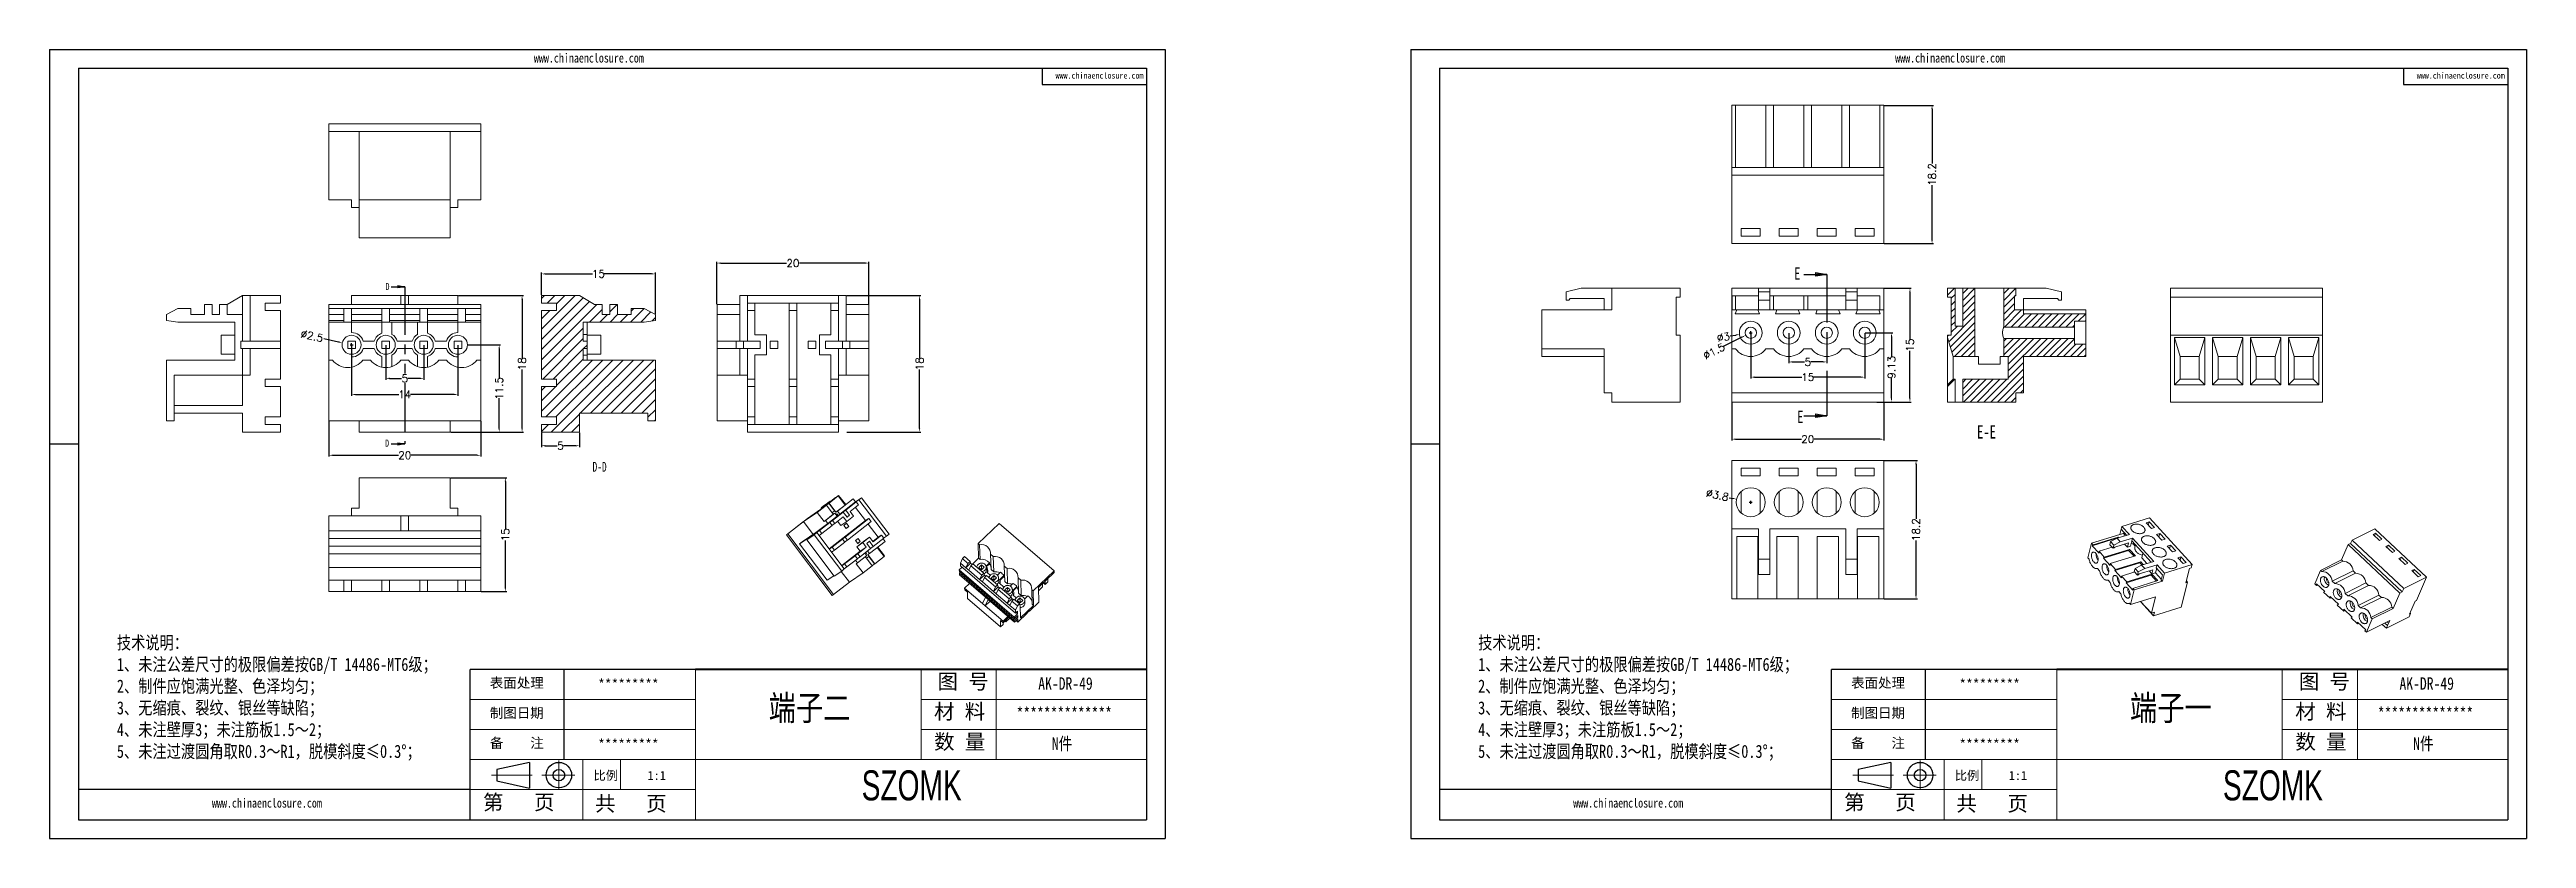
# Model space of a CAD drawing. Header units: inches. Extents: x 162 to 2102, y 1089 to 1379.
# Drawn here: x 1776.3 to 2102.3, y 1088.5 to 1192.3 of the extents above; entities that cross this region are included whole.
import ezdxf

# ---------------------------------------------------------------- set-up
doc = ezdxf.new("R2010")
doc.units = ezdxf.units.IN
doc.linetypes.add('CENTER2', pattern=[28.575, 19.05, -3.175, 3.175, -3.175])
doc.linetypes.add('PHANTOM', pattern=[12.7, 6.35, -1.27, 1.27, -1.27, 1.27, -1.27])
doc.layers.add('10', color=7, linetype='Continuous')
doc.layers.add('文字', color=81, linetype='Continuous')
for name, color, linetype, lineweight in [('粗实线', 7, 'Continuous', 30), ('细实线', 3, 'Continuous', 9), ('细点划线', 2, 'CENTER2', 9)]:
    doc.layers.add(name, color=color, linetype=linetype, lineweight=lineweight)
doc.styles.add('SLDTEXTSTYLE0', font='TXT', dxfattribs={"width": 0.75})
doc.styles.add('SLDTEXTSTYLE3', font='TXT', dxfattribs={"width": 0.7})
doc.styles.add('SLDTEXTSTYLE6', font='TXT', dxfattribs={"width": 0.7})
doc.styles.get("Standard").update_dxf_attribs({"font": 'txt', "bigfont": 'gbcbig.shx'})
doc.styles.add('宋体', font='', dxfattribs={"width": 0.8, "height": 3.5})
doc.styles.add('长仿宋', font='', dxfattribs={"width": 0.7, "height": 4})
doc.styles.get('宋体').set_extended_font_data('SimSun')
doc.styles.get('长仿宋').set_extended_font_data('SimSun')
doc.dimstyles.new('1', dxfattribs={"dimtxt": 1, "dimasz": 0.5, "dimexe": 0.18, "dimexo": 0.0625, "dimgap": 0.09, "dimtad": 0, "dimzin": 9, "dimdsep": 46, "dimtxsty": 'Standard', "dimcen": 0.2, "dimclrd": 3, "dimclre": 3, "dimadec": 0, "dimazin": 2, "dimtfac": 1, "dimtofl": 0, "dimtmove": 0, "dimatfit": 3, "dimfxl": 1, "dimtolj": 1, "dimtzin": 0, "dimarcsym": 0})
pattern_1 = [(45, (-1158.56874, -652.4614), (-0.44901281, 0.44901281), [])]

msp = doc.modelspace()

# ---------------------------------------------------------------- texts
at = {"color": 7, "linetype": 'Continuous', "attachment_point": 1, "style": 'SLDTEXTSTYLE0'}
for s, insert, char_height in [('D', (1820.497, 1161.632), 0.952), ('E', (2005.909, 1163.655), 1.587), ('E', (2006.313, 1144.789), 1.587), ('D', (1820.446, 1141.009), 0.952)]:
    msp.add_mtext(s, dxfattribs=dict(at, insert=insert, char_height=char_height))
at = {"color": 0, "linetype": 'Continuous', "lineweight": 0, "insert": (2031.211, 1142.891), "char_height": 1.75, "attachment_point": 2, "style": 'SLDTEXTSTYLE3'}
msp.add_mtext('E-E', dxfattribs=at)
at = {"char_height": 1.30074, "width": 739.27509, "attachment_point": 1}
for s, insert in [('{\\fSimHei|b0|i0|c134|p49;表面处理}', (1834.24, 1109.637)), ('{\\fSimHei|b0|i0|c134|p49;*********}', (1848.487, 1109.47)), ('{\\fSimHei|b0|i0|c134|p49;表面处理}', (2013.396, 1109.637)), ('{\\fSimHei|b0|i0|c134|p49;*********}', (2027.643, 1109.47)), ('{\\fSimHei|b0|i0|c134|p49;制图日期}', (1834.24, 1105.682)), ('{\\fSimHei|b0|i0|c134|p49;制图日期}', (2013.396, 1105.682)), ('{\\fSimHei|b0|i0|c134|p49;备    注}', (1834.24, 1101.726)), ('{\\fSimHei|b0|i0|c134|p49;备    注}', (2013.396, 1101.726)), ('{\\fSimHei|b0|i0|c134|p49;*********}', (1848.487, 1101.559)), ('{\\fSimHei|b0|i0|c134|p49;*********}', (2027.643, 1101.559))]:
    msp.add_mtext(s, dxfattribs=dict(at, insert=insert))
at = {"layer": '10', "color": 0, "insert": (1848.68, 1138.07), "char_height": 1.3, "attachment_point": 2, "style": 'SLDTEXTSTYLE6'}
msp.add_mtext('D-D', dxfattribs=at)
at = {"layer": '文字', "color": 0, "attachment_point": 1, "style": '宋体'}
for s, insert, char_height, width in [('www.chinaenclosure.com', (1840.034, 1191.837), 1.20854, 21.23284), ('www.chinaenclosure.com', (2019.19, 1191.837), 1.20854, 21.23284), ('www.chinaenclosure.com', (1908.689, 1189.32), 0.80569, 14.15522), ('www.chinaenclosure.com', (2087.845, 1189.32), 0.80569, 14.15522), ('{\\H1.111x;技术说明：\\P1、未注公差尺寸的极限偏差按GB/T 14486-MT6级；\\P2、制件应饱满光整、色泽均匀；\\P3、无缩痕、裂纹、银丝等缺陷；\\P4、未注壁厚3；未注筋板1.5～2；\\P5、未注过渡圆角取R0.3～R1，脱模斜度≤0.3%%D；}', (1785.153, 1115.143), 1.545, 56.27426), ('{\\H1.111x;技术说明：\\P1、未注公差尺寸的极限偏差按GB/T 14486-MT6级；\\P2、制件应饱满光整、色泽均匀；\\P3、无缩痕、裂纹、银丝等缺陷；\\P4、未注壁厚3；未注筋板1.5～2；\\P5、未注过渡圆角取R0.3～R1，脱模斜度≤0.3%%D；}', (1964.309, 1115.143), 1.545, 56.27426), ('{\\H1.111x;AK-DR-49}', (1906.411, 1109.726), 1.4832, 17.14751), ('{\\H1.111x;AK-DR-49}', (2085.567, 1109.726), 1.4832, 17.14751), ('端子二', (1870.926, 1107.345), 3.296, 42.1383), ('{\\H1.111x;**************}', (1903.558, 1105.771), 1.4832, 17.14751), ('端子一', (2050.082, 1107.345), 3.296, 42.1383), ('{\\H1.111x;**************}', (2082.714, 1105.771), 1.4832, 17.14751), ('{\\H1.111x;N件}', (1908.205, 1101.816), 1.4832, 17.14751), ('{\\H1.111x;N件}', (2087.361, 1101.816), 1.4832, 17.14751), ('www.chinaenclosure.com', (1797.664, 1093.781), 1.20854, 21.23284), ('www.chinaenclosure.com', (1976.82, 1093.781), 1.20854, 21.23284)]:
    msp.add_mtext(s, dxfattribs=dict(at, insert=insert, char_height=char_height, width=width))
at = {"layer": '粗实线', "char_height": 3.95521, "width": 44.35379, "attachment_point": 1, "style": '长仿宋'}
for insert in [(1883.175, 1097.477), (2062.331, 1097.477)]:
    msp.add_mtext('{\\fSTXinwei|b0|i0|c134|p2;SZOMK}', dxfattribs=dict(at, insert=insert))
at = {"layer": '细实线', "color": 7, "attachment_point": 1}
for s, insert, char_height, width in [('{\\fSimSun|b0|i0|c134|p54;图 号}', (1893.164, 1110.159), 1.97761, 9.88803), ('{\\fSimSun|b0|i0|c134|p54;图 号}', (2072.32, 1110.159), 1.97761, 9.88803), ('{\\fSimSun|b0|i0|c134|p54;材 料   }', (1892.695, 1106.204), 1.97761, 9.88803), ('{\\fSimSun|b0|i0|c134|p54;材 料   }', (2071.851, 1106.204), 1.97761, 9.88803), ('{\\fSimSun|b0|i0|c134|p54;数 量}', (1892.704, 1102.229), 1.97761, 8.93507), ('{\\fSimSun|b0|i0|c134|p54;数 量}', (2071.86, 1102.229), 1.97761, 8.93507), ('{\\fSimSun|b0|i0|c134|p54;比例}', (1847.877, 1097.396), 1.18656, 5.20865), ('{\\fSimSun|b0|i0|c134|p54;1:1}', (1854.984, 1097.396), 1.18656, 5.20865), ('{\\fSimSun|b0|i0|c134|p54;比例}', (2027.033, 1097.396), 1.18656, 5.20865), ('{\\fSimSun|b0|i0|c134|p54;1:1}', (2034.14, 1097.396), 1.18656, 5.20865), ('{\\fSimSun|b0|i0|c134|p54;第   页}', (1833.325, 1094.259), 1.97761, 14.83205), ('{\\fSimSun|b0|i0|c134|p54; 共   页}', (1846.735, 1094.091), 1.97761, 14.83205), ('{\\fSimSun|b0|i0|c134|p54;第   页}', (2012.481, 1094.259), 1.97761, 14.83205), ('{\\fSimSun|b0|i0|c134|p54; 共   页}', (2025.891, 1094.091), 1.97761, 14.83205)]:
    msp.add_mtext(s, dxfattribs=dict(at, insert=insert, char_height=char_height, width=width))

# ---------------------------------------------------------------- blocks, each defined once
blk = doc.blocks.new('_CLOSED')
at = {"color": 0, "linetype": 'ByBlock', "lineweight": -2}
for p, q in [((-1, 0.166667), (0, 0)), ((-1, 0.166667), (-1, -0.166667)), ((0, 0), (-1, -0.166667)), ((0, 0), (-1, 0))]:
    blk.add_line(p, q, dxfattribs=at)
blk = doc.blocks.new('*D181')
at = {"color": 3, "lineweight": -2}
for p, q in [((1813.04, 1143.41), (1813.04, 1138.76)), ((1833.04, 1143.41), (1833.04, 1138.76)), ((1813.54, 1138.94), (1822.2, 1138.94)), ((1832.54, 1138.94), (1823.88, 1138.94))]:
    blk.add_line(p, q, dxfattribs=at)
at = {"color": 3}
for points in [[(1813.54, 1139.02), (1813.54, 1138.86), (1813.04, 1138.94)], [(1832.54, 1139.02), (1832.54, 1138.86), (1833.04, 1138.94)]]:
    blk.add_solid(points, dxfattribs=at)
at = {"layer": 'Defpoints', "color": 0}
for p in [(1813.04, 1143.48), (1833.04, 1143.48), (1833.04, 1138.94)]:
    blk.add_point(p, dxfattribs=at)
at = {"color": 0, "insert": (1823.04, 1138.94), "char_height": 1, "attachment_point": 5}
blk.add_mtext('\\A1;20', dxfattribs=at)
blk = doc.blocks.new('*D182')
at = {"color": 3, "lineweight": -2}
for p, q in [((1830.1, 1159.98), (1838.66, 1159.98)), ((1838.48, 1159.48), (1838.48, 1151.73)), ((1838.48, 1142.48), (1838.48, 1150.22)), ((1830.1, 1141.98), (1838.66, 1141.98))]:
    blk.add_line(p, q, dxfattribs=at)
at = {"color": 3}
for points in [[(1838.4, 1159.48), (1838.56, 1159.48), (1838.48, 1159.98)], [(1838.4, 1142.48), (1838.56, 1142.48), (1838.48, 1141.98)]]:
    blk.add_solid(points, dxfattribs=at)
at = {"layer": 'Defpoints', "color": 0}
for p in [(1830.04, 1159.98), (1830.04, 1141.98), (1838.48, 1141.98)]:
    blk.add_point(p, dxfattribs=at)
at = {"color": 0, "insert": (1838.48, 1150.98), "char_height": 1, "attachment_point": 5, "rotation": 90}
blk.add_mtext('\\A1;18', dxfattribs=at)
blk = doc.blocks.new('*D183')
at = {"color": 3, "lineweight": -2}
for p, q in [((1816.04, 1153.41), (1816.04, 1146.77)), ((1830.04, 1153.41), (1830.04, 1146.77)), ((1816.54, 1146.95), (1822.28, 1146.95)), ((1829.54, 1146.95), (1823.79, 1146.95))]:
    blk.add_line(p, q, dxfattribs=at)
at = {"color": 3}
for points in [[(1816.54, 1147.03), (1816.54, 1146.86), (1816.04, 1146.95)], [(1829.54, 1147.03), (1829.54, 1146.86), (1830.04, 1146.95)]]:
    blk.add_solid(points, dxfattribs=at)
at = {"layer": 'Defpoints', "color": 0}
for p in [(1816.04, 1153.48), (1830.04, 1153.48), (1830.04, 1146.95)]:
    blk.add_point(p, dxfattribs=at)
at = {"color": 0, "insert": (1823.04, 1146.95), "char_height": 1, "attachment_point": 5}
blk.add_mtext('\\A1;14', dxfattribs=at)
blk = doc.blocks.new('*D184')
at = {"color": 3, "lineweight": -2}
for p, q in [((1820.54, 1153.41), (1820.54, 1148.88)), ((1825.54, 1153.41), (1825.54, 1148.88)), ((1821.04, 1149.06), (1822.61, 1149.06)), ((1825.04, 1149.06), (1823.46, 1149.06))]:
    blk.add_line(p, q, dxfattribs=at)
at = {"color": 3}
for points in [[(1821.04, 1149.15), (1821.04, 1148.98), (1820.54, 1149.06)], [(1825.04, 1149.15), (1825.04, 1148.98), (1825.54, 1149.06)]]:
    blk.add_solid(points, dxfattribs=at)
at = {"layer": 'Defpoints', "color": 0}
for p in [(1820.54, 1153.48), (1825.54, 1153.48), (1825.54, 1149.06)]:
    blk.add_point(p, dxfattribs=at)
at = {"color": 0, "insert": (1823.04, 1149.06), "char_height": 1, "attachment_point": 5}
blk.add_mtext('\\A1;5', dxfattribs=at)
blk = doc.blocks.new('*D185')
at = {"color": 3, "lineweight": -2}
for p, q in [((1831.35, 1153.48), (1835.65, 1153.48)), ((1835.47, 1152.98), (1835.47, 1148.98)), ((1835.47, 1142.48), (1835.47, 1146.47)), ((1829.1, 1141.98), (1835.65, 1141.98))]:
    blk.add_line(p, q, dxfattribs=at)
at = {"color": 3}
for points in [[(1835.38, 1152.98), (1835.55, 1152.98), (1835.47, 1153.48)], [(1835.38, 1142.48), (1835.55, 1142.48), (1835.47, 1141.98)]]:
    blk.add_solid(points, dxfattribs=at)
at = {"layer": 'Defpoints', "color": 0}
for p in [(1831.29, 1153.48), (1835.47, 1153.48), (1829.04, 1141.98)]:
    blk.add_point(p, dxfattribs=at)
at = {"color": 0, "insert": (1835.47, 1147.73), "char_height": 1, "attachment_point": 5, "rotation": 90}
blk.add_mtext('\\A1;11.5', dxfattribs=at)
blk = doc.blocks.new('*D186')
at = {"color": 3, "lineweight": -2}
for p, q in [((1841.03, 1160.04), (1841.03, 1162.99)), ((1841.53, 1162.81), (1847.77, 1162.81)), ((1855.53, 1162.81), (1849.29, 1162.81)), ((1856.03, 1157.54), (1856.03, 1162.99))]:
    blk.add_line(p, q, dxfattribs=at)
at = {"color": 3}
for points in [[(1841.53, 1162.89), (1841.53, 1162.73), (1841.03, 1162.81)], [(1855.53, 1162.89), (1855.53, 1162.73), (1856.03, 1162.81)]]:
    blk.add_solid(points, dxfattribs=at)
at = {"layer": 'Defpoints', "color": 0}
for p in [(1856.03, 1162.81), (1841.03, 1159.98), (1856.03, 1157.48)]:
    blk.add_point(p, dxfattribs=at)
at = {"color": 0, "insert": (1848.53, 1162.81), "char_height": 1, "attachment_point": 5}
blk.add_mtext('\\A1;15', dxfattribs=at)
blk = doc.blocks.new('*D187')
at = {"color": 3, "lineweight": -2}
for p, q in [((1841.03, 1141.91), (1841.03, 1140.02)), ((1846.03, 1141.91), (1846.03, 1140.02)), ((1841.53, 1140.2), (1843.11, 1140.2)), ((1845.53, 1140.2), (1843.95, 1140.2))]:
    blk.add_line(p, q, dxfattribs=at)
at = {"color": 3}
for points in [[(1841.53, 1140.28), (1841.53, 1140.11), (1841.03, 1140.2)], [(1845.53, 1140.28), (1845.53, 1140.11), (1846.03, 1140.2)]]:
    blk.add_solid(points, dxfattribs=at)
at = {"layer": 'Defpoints', "color": 0}
for p in [(1841.03, 1141.98), (1846.03, 1141.98), (1846.03, 1140.2)]:
    blk.add_point(p, dxfattribs=at)
at = {"color": 0, "insert": (1843.53, 1140.2), "char_height": 1, "attachment_point": 5}
blk.add_mtext('\\A1;5', dxfattribs=at)
blk = doc.blocks.new('*D188')
at = {"color": 3, "lineweight": -2}
for p, q in [((1864.13, 1158.84), (1864.13, 1164.41)), ((1864.63, 1164.23), (1873.29, 1164.23)), ((1883.63, 1164.23), (1874.97, 1164.23)), ((1884.13, 1158.84), (1884.13, 1164.41))]:
    blk.add_line(p, q, dxfattribs=at)
at = {"color": 3}
for points in [[(1864.63, 1164.32), (1864.63, 1164.15), (1864.13, 1164.23)], [(1883.63, 1164.32), (1883.63, 1164.15), (1884.13, 1164.23)]]:
    blk.add_solid(points, dxfattribs=at)
at = {"layer": 'Defpoints', "color": 0}
for p in [(1884.13, 1164.23), (1864.13, 1158.78), (1884.13, 1158.78)]:
    blk.add_point(p, dxfattribs=at)
at = {"color": 0, "insert": (1874.13, 1164.23), "char_height": 1, "attachment_point": 5}
blk.add_mtext('\\A1;20', dxfattribs=at)
blk = doc.blocks.new('*D189')
at = {"color": 3, "lineweight": -2}
for p, q in [((1881.2, 1159.98), (1890.98, 1159.98)), ((1890.8, 1159.48), (1890.8, 1151.73)), ((1890.8, 1142.48), (1890.8, 1150.22)), ((1881.2, 1141.98), (1890.98, 1141.98))]:
    blk.add_line(p, q, dxfattribs=at)
at = {"color": 3}
for points in [[(1890.72, 1159.48), (1890.88, 1159.48), (1890.8, 1159.98)], [(1890.72, 1142.48), (1890.88, 1142.48), (1890.8, 1141.98)]]:
    blk.add_solid(points, dxfattribs=at)
at = {"layer": 'Defpoints', "color": 0}
for p in [(1881.13, 1159.98), (1881.13, 1141.98), (1890.8, 1141.98)]:
    blk.add_point(p, dxfattribs=at)
at = {"color": 0, "insert": (1890.8, 1150.98), "char_height": 1, "attachment_point": 5, "rotation": 90}
blk.add_mtext('\\A1;18', dxfattribs=at)
blk = doc.blocks.new('*D190')
at = {"color": 3, "lineweight": -2}
for p, q in [((1829.1, 1135.99), (1836.46, 1135.99)), ((1836.28, 1135.49), (1836.28, 1129.25)), ((1836.28, 1121.49), (1836.28, 1127.73)), ((1833.1, 1120.99), (1836.46, 1120.99))]:
    blk.add_line(p, q, dxfattribs=at)
at = {"color": 3}
for points in [[(1836.19, 1135.49), (1836.36, 1135.49), (1836.28, 1135.99)], [(1836.19, 1121.49), (1836.36, 1121.49), (1836.28, 1120.99)]]:
    blk.add_solid(points, dxfattribs=at)
at = {"layer": 'Defpoints', "color": 0}
for p in [(1829.04, 1135.99), (1836.28, 1135.99), (1833.04, 1120.99)]:
    blk.add_point(p, dxfattribs=at)
at = {"color": 0, "insert": (1836.28, 1128.49), "char_height": 1, "attachment_point": 5, "rotation": 90}
blk.add_mtext('\\A1;15', dxfattribs=at)
blk = doc.blocks.new('*D201')
at = {"color": 3, "lineweight": -2}
for p, q in [((1812.37, 1154.29), (1814.33, 1153.86)), ((1815.84, 1153.48), (1816.24, 1153.48)), ((1816.04, 1153.28), (1816.04, 1153.68))]:
    blk.add_line(p, q, dxfattribs=at)
at = {"color": 3}
blk.add_solid([(1814.35, 1153.94), (1814.31, 1153.78), (1814.82, 1153.75)], dxfattribs=at)
at = {"layer": 'Defpoints', "color": 0}
for p in [(1814.82, 1153.75), (1817.26, 1153.2)]:
    blk.add_point(p, dxfattribs=at)
at = {"color": 0, "insert": (1810.82, 1154.64), "char_height": 1, "attachment_point": 5, "rotation": 347.4488}
blk.add_mtext('\\A1;∅2.5', dxfattribs=at)
blk = doc.blocks.new('*D191')
at = {"color": 3, "lineweight": -2}
for p, q in [((1997.69, 1145.88), (1997.69, 1140.88)), ((2017.69, 1145.88), (2017.69, 1140.88)), ((1998.19, 1141.06), (2006.85, 1141.06)), ((2017.19, 1141.06), (2008.53, 1141.06))]:
    blk.add_line(p, q, dxfattribs=at)
at = {"color": 3}
for points in [[(1998.19, 1141.14), (1998.19, 1140.97), (1997.69, 1141.06)], [(2017.19, 1141.14), (2017.19, 1140.97), (2017.69, 1141.06)]]:
    blk.add_solid(points, dxfattribs=at)
at = {"layer": 'Defpoints', "color": 0}
for p in [(1997.69, 1145.94), (2017.69, 1145.94), (2017.69, 1141.06)]:
    blk.add_point(p, dxfattribs=at)
at = {"color": 0, "insert": (2007.69, 1141.06), "char_height": 1, "attachment_point": 5}
blk.add_mtext('\\A1;20', dxfattribs=at)
blk = doc.blocks.new('*D192')
at = {"color": 3, "lineweight": -2}
for p, q in [((2017.75, 1160.94), (2021.32, 1160.94)), ((2021.14, 1160.44), (2021.14, 1154.2)), ((2021.14, 1146.44), (2021.14, 1152.69)), ((2017.75, 1145.94), (2021.32, 1145.94))]:
    blk.add_line(p, q, dxfattribs=at)
at = {"color": 3}
for points in [[(2021.06, 1160.44), (2021.22, 1160.44), (2021.14, 1160.94)], [(2021.06, 1146.44), (2021.22, 1146.44), (2021.14, 1145.94)]]:
    blk.add_solid(points, dxfattribs=at)
at = {"layer": 'Defpoints', "color": 0}
for p in [(2017.69, 1160.94), (2021.14, 1160.94), (2017.69, 1145.94)]:
    blk.add_point(p, dxfattribs=at)
at = {"color": 0, "insert": (2021.14, 1153.44), "char_height": 1, "attachment_point": 5, "rotation": 90}
blk.add_mtext('\\A1;15', dxfattribs=at)
blk = doc.blocks.new('*D193')
at = {"color": 3, "lineweight": -2}
for p, q in [((2015.25, 1155.07), (2018.89, 1155.07)), ((2018.71, 1154.57), (2018.71, 1151.93)), ((2018.71, 1146.44), (2018.71, 1149.08)), ((2016.8, 1145.94), (2018.89, 1145.94))]:
    blk.add_line(p, q, dxfattribs=at)
at = {"color": 3}
for points in [[(2018.63, 1154.57), (2018.79, 1154.57), (2018.71, 1155.07)], [(2018.63, 1146.44), (2018.79, 1146.44), (2018.71, 1145.94)]]:
    blk.add_solid(points, dxfattribs=at)
at = {"layer": 'Defpoints', "color": 0}
for p in [(2015.19, 1155.07), (2018.71, 1155.07), (2016.74, 1145.94)]:
    blk.add_point(p, dxfattribs=at)
at = {"color": 0, "insert": (2018.71, 1150.51), "char_height": 1, "attachment_point": 5, "rotation": 90}
blk.add_mtext('\\A1;9.13', dxfattribs=at)
blk = doc.blocks.new('*D194')
at = {"color": 3, "lineweight": -2}
for p, q in [((2000.19, 1155.01), (2000.19, 1149.04)), ((2015.19, 1155.01), (2015.19, 1149.04)), ((2000.69, 1149.22), (2006.93, 1149.22)), ((2014.69, 1149.22), (2008.45, 1149.22))]:
    blk.add_line(p, q, dxfattribs=at)
at = {"color": 3}
for points in [[(2000.69, 1149.31), (2000.69, 1149.14), (2000.19, 1149.22)], [(2014.69, 1149.31), (2014.69, 1149.14), (2015.19, 1149.22)]]:
    blk.add_solid(points, dxfattribs=at)
at = {"layer": 'Defpoints', "color": 0}
for p in [(2000.19, 1155.07), (2015.19, 1155.07), (2000.19, 1149.22)]:
    blk.add_point(p, dxfattribs=at)
at = {"color": 0, "insert": (2007.69, 1149.22), "char_height": 1, "attachment_point": 5}
blk.add_mtext('\\A1;15', dxfattribs=at)
blk = doc.blocks.new('*D195')
at = {"color": 3, "lineweight": -2}
for p, q in [((2005.19, 1155.01), (2005.19, 1151.04)), ((2010.19, 1155.01), (2010.19, 1151.04)), ((2005.69, 1151.22), (2007.27, 1151.22)), ((2009.69, 1151.22), (2008.11, 1151.22))]:
    blk.add_line(p, q, dxfattribs=at)
at = {"color": 3}
for points in [[(2005.69, 1151.31), (2005.69, 1151.14), (2005.19, 1151.22)], [(2009.69, 1151.31), (2009.69, 1151.14), (2010.19, 1151.22)]]:
    blk.add_solid(points, dxfattribs=at)
at = {"layer": 'Defpoints', "color": 0}
for p in [(2005.19, 1155.07), (2010.19, 1155.07), (2010.19, 1151.22)]:
    blk.add_point(p, dxfattribs=at)
at = {"color": 0, "insert": (2007.69, 1151.22), "char_height": 1, "attachment_point": 5}
blk.add_mtext('\\A1;5', dxfattribs=at)
blk = doc.blocks.new('*D196')
at = {"color": 3, "lineweight": -2}
for p, q in [((2017.75, 1138.25), (2022.12, 1138.25)), ((2021.94, 1137.75), (2021.94, 1130.58)), ((2021.94, 1120.55), (2021.94, 1127.73)), ((2017.75, 1120.05), (2022.12, 1120.05))]:
    blk.add_line(p, q, dxfattribs=at)
at = {"color": 3}
for points in [[(2021.85, 1137.75), (2022.02, 1137.75), (2021.94, 1138.25)], [(2021.85, 1120.55), (2022.02, 1120.55), (2021.94, 1120.05)]]:
    blk.add_solid(points, dxfattribs=at)
at = {"layer": 'Defpoints', "color": 0}
for p in [(2017.69, 1138.25), (2021.94, 1138.25), (2017.69, 1120.05)]:
    blk.add_point(p, dxfattribs=at)
at = {"color": 0, "insert": (2021.94, 1129.15), "char_height": 1, "attachment_point": 5, "rotation": 90}
blk.add_mtext('\\A1;18.2', dxfattribs=at)
blk = doc.blocks.new('*D197')
at = {"color": 3, "lineweight": -2}
for p, q in [((2017.75, 1184.99), (2024.23, 1184.99)), ((2024.05, 1184.49), (2024.05, 1177.32)), ((2024.05, 1167.29), (2024.05, 1174.47)), ((2017.75, 1166.79), (2024.23, 1166.79))]:
    blk.add_line(p, q, dxfattribs=at)
at = {"color": 3}
for points in [[(2023.96, 1184.49), (2024.13, 1184.49), (2024.05, 1184.99)], [(2023.96, 1167.29), (2024.13, 1167.29), (2024.05, 1166.79)]]:
    blk.add_solid(points, dxfattribs=at)
at = {"layer": 'Defpoints', "color": 0}
for p in [(2017.69, 1184.99), (2024.05, 1184.99), (2017.69, 1166.79)]:
    blk.add_point(p, dxfattribs=at)
at = {"color": 0, "insert": (2024.05, 1175.89), "char_height": 1, "attachment_point": 5, "rotation": 90}
blk.add_mtext('\\A1;18.2', dxfattribs=at)
blk = doc.blocks.new('*D198')
at = {"color": 3, "lineweight": -2}
for p, q in [((1997.35, 1133.36), (1997.84, 1133.26)), ((1999.99, 1132.75), (2000.39, 1132.75)), ((2000.19, 1132.55), (2000.19, 1132.95))]:
    blk.add_line(p, q, dxfattribs=at)
at = {"color": 3}
blk.add_solid([(1997.86, 1133.34), (1997.83, 1133.18), (1998.33, 1133.15)], dxfattribs=at)
at = {"layer": 'Defpoints', "color": 0}
for p in [(1998.33, 1133.15), (2002.05, 1132.35)]:
    blk.add_point(p, dxfattribs=at)
at = {"color": 0, "insert": (1995.8, 1133.7), "char_height": 1, "attachment_point": 5, "rotation": 347.8776}
blk.add_mtext('\\A1;∅3.8', dxfattribs=at)
blk = doc.blocks.new('*D199')
at = {"color": 3, "lineweight": -2}
for p, q in [((1997.5, 1154.65), (1998.21, 1154.76)), ((1999.99, 1155.07), (2000.39, 1155.07)), ((2000.19, 1154.87), (2000.19, 1155.27))]:
    blk.add_line(p, q, dxfattribs=at)
at = {"color": 3}
blk.add_solid([(1998.2, 1154.84), (1998.23, 1154.68), (1998.71, 1154.84)], dxfattribs=at)
at = {"layer": 'Defpoints', "color": 0}
for p in [(1998.71, 1154.84), (2001.67, 1155.3)]:
    blk.add_point(p, dxfattribs=at)
at = {"color": 0, "insert": (1996.59, 1154.5), "char_height": 1, "attachment_point": 5, "rotation": 8.9476}
blk.add_mtext('\\A1;∅3', dxfattribs=at)
blk = doc.blocks.new('*D200')
at = {"color": 3, "lineweight": -2}
for p, q in [((1996.62, 1153.28), (1999.07, 1154.51)), ((1999.99, 1155.07), (2000.39, 1155.07)), ((2000.19, 1154.87), (2000.19, 1155.27))]:
    blk.add_line(p, q, dxfattribs=at)
at = {"color": 3}
blk.add_solid([(1999.04, 1154.58), (1999.11, 1154.43), (1999.52, 1154.73)], dxfattribs=at)
at = {"layer": 'Defpoints', "color": 0}
for p in [(1999.52, 1154.73), (2000.86, 1155.41)]:
    blk.add_point(p, dxfattribs=at)
at = {"color": 0, "insert": (1995.35, 1152.64), "char_height": 1, "attachment_point": 5, "rotation": 26.7036}
blk.add_mtext('\\A1;∅1.5', dxfattribs=at)

# ---------------------------------------------------------------- dimensions: what is measured, and where the dimension line sits
for base, p1, p2, picture, middle in [((2024.047, 1184.994), (2017.69, 1166.794), (2017.69, 1184.994), '*D197', (2024.047, 1175.894)), ((2021.14, 1160.943), (2017.69, 1145.943), (2017.69, 1160.943), '*D192', (2021.14, 1153.443)), ((1838.479, 1141.977), (1830.036, 1159.977), (1830.036, 1141.977), '*D182', (1838.479, 1150.977)), ((1890.799, 1141.977), (1881.135, 1159.977), (1881.135, 1141.977), '*D189', (1890.799, 1150.977)), ((2018.71, 1155.07), (2016.74, 1145.943), (2015.19, 1155.07), '*D193', (2018.71, 1150.506)), ((1835.466, 1153.477), (1829.036, 1141.977), (1831.286, 1153.477), '*D185', (1835.466, 1147.727)), ((2021.935, 1138.253), (2017.69, 1120.053), (2017.69, 1138.253), '*D196', (2021.935, 1129.153)), ((1836.277, 1135.99), (1833.036, 1120.99), (1829.036, 1135.99), '*D190', (1836.277, 1128.49))]:
    dim = msp.add_linear_dim(base=base, p1=p1, p2=p2, angle=90, dimstyle='1')
    dim.commit()
    dim.dimension.update_dxf_attribs({"geometry": picture, "text_midpoint": middle})
for base, p1, p2, picture, middle in [((1884.135, 1164.235), (1864.135, 1158.777), (1884.135, 1158.777), '*D188', (1874.135, 1164.235)), ((1856.031, 1162.812), (1841.031, 1159.977), (1856.031, 1157.477), '*D186', (1848.531, 1162.812)), ((2000.19, 1149.224), (2015.19, 1155.07), (2000.19, 1155.07), '*D194', (2007.69, 1149.224)), ((2010.19, 1151.225), (2005.19, 1155.07), (2010.19, 1155.07), '*D195', (2007.69, 1151.225)), ((1830.036, 1146.948), (1816.036, 1153.477), (1830.036, 1153.477), '*D183', (1823.036, 1146.948)), ((1825.536, 1149.063), (1820.536, 1153.477), (1825.536, 1153.477), '*D184', (1823.036, 1149.063)), ((2017.69, 1141.058), (1997.69, 1145.943), (2017.69, 1145.943), '*D191', (2007.69, 1141.058)), ((1833.036, 1138.939), (1813.036, 1143.477), (1833.036, 1143.477), '*D181', (1823.036, 1138.939)), ((1846.031, 1140.195), (1841.031, 1141.977), (1846.031, 1141.977), '*D187', (1843.531, 1140.195))]:
    dim = msp.add_linear_dim(base=base, p1=p1, p2=p2, dimstyle='1')
    dim.commit()
    dim.dimension.update_dxf_attribs({"geometry": picture, "text_midpoint": middle})
for p1, p2, picture, middle in [((1817.256, 1153.205), (1814.816, 1153.748), '*D201', (1810.816, 1154.639)), ((2000.86, 1155.407), (1999.52, 1154.733), '*D200', (1995.352, 1152.637)), ((2001.672, 1155.303), (1998.708, 1154.837), '*D199', (1996.593, 1154.504))]:
    dim = msp.add_diameter_dim_2p(p1=p1, p2=p2, dimstyle='1')
    dim.commit()
    dim.dimension.update_dxf_attribs({"geometry": picture, "text_midpoint": middle, "dimtype": 163})
dim = msp.add_diameter_dim_2p(p1=(2002.048, 1132.354), p2=(1998.332, 1133.152), dimstyle='1')
dim.commit()
dim.dimension.update_dxf_attribs({"geometry": '*D198', "text_midpoint": (1995.8, 1133.696)})

# ---------------------------------------------------------------- hatches: boundary and pattern name
at = {"linetype": 'Continuous', "lineweight": 0}
h = msp.add_hatch(dxfattribs=at)
h.set_pattern_fill('ANSI31', color=4, scale=0.2, style=0)
h.set_pattern_definition(pattern_1)
h.paths.add_polyline_path([(2026.085, 1159.743), (2026.585, 1159.743), (2026.585, 1154.743), (2026.085, 1154.743), (2026.085, 1154.443), (2026.835, 1151.943), (2029.685, 1151.943), (2029.685, 1160.943), (2028.085, 1160.943), (2028.085, 1155.943), (2027.085, 1155.943), (2027.085, 1160.943), (2026.085, 1160.943)], flags=0)
h = msp.add_hatch(dxfattribs=at)
h.set_pattern_fill('ANSI31', color=4, scale=0.2, style=0)
h.set_pattern_definition(pattern_1)
h.paths.add_polyline_path([(2042.785, 1155.82), (2042.785, 1156.57), (2044.285, 1156.57), (2044.285, 1157.57), (2036.085, 1157.57), (2036.085, 1158.07), (2034.885, 1158.07), (2034.885, 1159.943), (2035.085, 1159.943), (2035.085, 1160.943), (2033.485, 1160.943), (2033.485, 1155.82)], flags=0)
h = msp.add_hatch(dxfattribs=at)
h.set_pattern_fill('ANSI31', color=4, scale=0.3, style=0)
h.set_pattern_definition([(45, (-1129.4882, -691.555), (-0.6735192, 0.6735192), [])])
h.paths.add_polyline_path([(1841.031, 1148.977), (1843.031, 1148.977), (1843.031, 1147.977), (1841.031, 1147.977), (1841.031, 1143.977), (1843.031, 1143.977), (1843.031, 1142.977), (1841.031, 1142.977), (1841.031, 1141.977), (1846.031, 1141.977), (1846.031, 1144.477), (1855.031, 1144.477), (1855.031, 1143.477), (1856.031, 1143.477), (1856.031, 1151.477), (1846.531, 1151.477), (1846.531, 1152.977), (1847.031, 1152.977), (1847.031, 1153.977), (1846.531, 1153.977), (1846.531, 1156.477), (1854.531, 1156.477), (1856.031, 1156.677), (1856.031, 1157.477), (1854.531, 1158.277), (1852.831, 1158.277), (1852.831, 1157.477), (1851.031, 1157.477), (1851.031, 1158.777), (1850.031, 1158.777), (1850.031, 1157.477), (1849.031, 1157.477), (1849.031, 1158.777), (1848.031, 1158.777), (1846.031, 1159.977), (1841.031, 1159.977), (1841.031, 1158.977), (1843.031, 1158.977), (1843.031, 1157.977), (1841.031, 1157.977)], flags=0)
h = msp.add_hatch(dxfattribs=at)
h.set_pattern_fill('ANSI31', color=4, scale=0.2, style=0)
h.set_pattern_definition(pattern_1)
h.paths.add_polyline_path([(2035.085, 1145.943), (2035.085, 1147.143), (2036.085, 1147.143), (2036.085, 1151.943), (2044.285, 1151.943), (2044.285, 1153.57), (2042.785, 1153.57), (2042.785, 1154.32), (2033.485, 1154.32), (2033.485, 1151.943), (2034.085, 1151.943), (2034.085, 1148.943), (2028.085, 1148.943), (2028.085, 1145.943)], flags=0)
h = msp.add_hatch(dxfattribs=at)
h.set_pattern_fill('ANSI31', style=0)
h.set_pattern_definition([(45, (1110.0863, 784.2593), (-2.245064, 2.245064), [])])
h.paths.add_polyline_path([(2026.085, 1148.193), (2026.085, 1145.943), (2027.085, 1145.943), (2027.085, 1148.943), (2026.835, 1148.943)], flags=0)

# ---------------------------------------------------------------- linework, layer by layer
for p, q in [((1776.288, 1192.336), (1923.125, 1192.336)), ((1776.288, 1192.336), (1776.288, 1088.511)), ((1923.125, 1192.336), (1923.125, 1088.511)), ((1955.444, 1192.336), (2102.281, 1192.336)), ((1955.444, 1192.336), (1955.444, 1088.511)), ((2102.281, 1192.336), (2102.281, 1088.511)), ((1780.087, 1189.864), (1920.653, 1189.864)), ((1780.087, 1189.864), (1780.087, 1090.983)), ((1906.92, 1189.864), (1906.92, 1187.718)), ((1906.92, 1187.718), (1920.653, 1187.718)), ((1920.653, 1189.864), (1920.653, 1090.983)), ((1959.243, 1189.864), (2099.809, 1189.864)), ((1959.243, 1189.864), (1959.243, 1090.983)), ((2086.076, 1189.864), (2086.076, 1187.718)), ((2086.076, 1187.718), (2099.809, 1187.718)), ((2099.809, 1189.864), (2099.809, 1090.983)), ((1780.087, 1140.423), (1776.288, 1140.423)), ((1959.243, 1140.423), (1955.444, 1140.423)), ((1776.288, 1136.578), (1776.288, 1088.511)), ((1955.444, 1136.578), (1955.444, 1088.511)), ((1861.325, 1110.759), (1831.661, 1110.759)), ((1831.661, 1090.983), (1831.661, 1110.759)), ((1844.021, 1098.894), (1844.021, 1110.759)), ((2040.481, 1110.759), (2010.817, 1110.759)), ((2010.817, 1090.983), (2010.817, 1110.759)), ((2023.177, 1098.894), (2023.177, 1110.759)), ((1831.661, 1094.939), (1780.087, 1094.939)), ((2010.817, 1094.939), (1959.243, 1094.939)), ((1780.087, 1090.983), (1920.653, 1090.983)), ((1959.243, 1090.983), (2099.809, 1090.983)), ((1776.288, 1088.511), (1923.125, 1088.511)), ((1776.288, 1088.511), (1844.268, 1088.511)), ((1955.444, 1088.511), (2102.281, 1088.511)), ((1955.444, 1088.511), (2023.424, 1088.511))]:
    msp.add_line(p, q)
at = {"color": 7, "linetype": 'Continuous', "lineweight": 15}
for p, q in [((1998.19, 1184.994), (1997.69, 1184.994)), ((1997.69, 1176.794), (1997.69, 1184.994)), ((1998.19, 1176.794), (1998.19, 1184.994)), ((2002.19, 1184.994), (1998.19, 1184.994)), ((2002.19, 1176.794), (2002.19, 1184.994)), ((2003.19, 1184.994), (2002.19, 1184.994)), ((2003.19, 1176.794), (2003.19, 1184.994)), ((2007.19, 1184.994), (2003.19, 1184.994)), ((2007.19, 1176.794), (2007.19, 1184.994)), ((2008.19, 1184.994), (2007.19, 1184.994)), ((2008.19, 1184.994), (2012.19, 1184.994)), ((2008.19, 1176.794), (2008.19, 1184.994)), ((2012.19, 1176.794), (2012.19, 1184.994)), ((2012.19, 1184.994), (2013.19, 1184.994)), ((2013.19, 1184.994), (2017.19, 1184.994)), ((2013.19, 1176.794), (2013.19, 1184.994)), ((2017.19, 1176.794), (2017.19, 1184.994)), ((2017.19, 1184.994), (2017.69, 1184.994)), ((2017.69, 1176.794), (2017.69, 1184.994)), ((1833.036, 1182.555), (1813.036, 1182.555)), ((1813.036, 1182.555), (1813.036, 1181.555)), ((1813.036, 1181.555), (1833.036, 1181.555)), ((1813.036, 1172.555), (1813.036, 1181.555)), ((1817.036, 1181.555), (1817.036, 1172.555)), ((1829.036, 1181.555), (1829.036, 1172.555)), ((1833.036, 1181.555), (1833.036, 1182.555)), ((1833.036, 1181.555), (1833.036, 1172.555)), ((1997.69, 1176.794), (2017.69, 1176.794)), ((1997.69, 1175.794), (1997.69, 1176.794)), ((1997.69, 1175.794), (2017.69, 1175.794)), ((1997.69, 1175.794), (1997.69, 1166.794)), ((2017.69, 1175.794), (2017.69, 1176.794)), ((2017.69, 1175.794), (2017.69, 1166.794)), ((1816.036, 1172.555), (1813.036, 1172.555)), ((1816.036, 1171.555), (1816.036, 1172.555)), ((1817.036, 1171.555), (1816.036, 1171.555)), ((1817.036, 1172.555), (1829.036, 1172.555)), ((1817.036, 1167.555), (1817.036, 1172.555)), ((1829.036, 1167.555), (1829.036, 1172.555)), ((1829.036, 1171.555), (1830.036, 1171.555)), ((1830.036, 1172.555), (1833.036, 1172.555)), ((1830.036, 1171.555), (1830.036, 1172.555)), ((1817.036, 1167.555), (1829.036, 1167.555)), ((1998.94, 1168.794), (2001.44, 1168.794)), ((1998.94, 1167.794), (1998.94, 1168.794)), ((2001.44, 1167.794), (1998.94, 1167.794)), ((2001.44, 1168.794), (2001.44, 1167.794)), ((2003.94, 1168.794), (2006.44, 1168.794)), ((2003.94, 1167.794), (2003.94, 1168.794)), ((2006.44, 1167.794), (2003.94, 1167.794)), ((2006.44, 1168.794), (2006.44, 1167.794)), ((2008.94, 1168.794), (2008.94, 1167.794)), ((2011.44, 1168.794), (2008.94, 1168.794)), ((2008.94, 1167.794), (2011.44, 1167.794)), ((2011.44, 1167.794), (2011.44, 1168.794)), ((2013.94, 1168.794), (2013.94, 1167.794)), ((2016.44, 1168.794), (2013.94, 1168.794)), ((2013.94, 1167.794), (2016.44, 1167.794)), ((2016.44, 1167.794), (2016.44, 1168.794)), ((1997.69, 1166.794), (2017.69, 1166.794)), ((1977.887, 1160.943), (1975.887, 1160.443)), ((1977.887, 1160.943), (1981.887, 1160.943)), ((1981.887, 1158.07), (1981.887, 1160.943)), ((1981.887, 1160.943), (1990.887, 1160.943)), ((1990.887, 1159.743), (1990.887, 1160.943)), ((1997.69, 1160.943), (2001.19, 1160.943)), ((1997.69, 1159.943), (1997.69, 1160.943)), ((2001.19, 1160.943), (2002.69, 1160.943)), ((2001.19, 1160.443), (2001.19, 1160.943)), ((2002.69, 1160.943), (2002.69, 1160.443)), ((2002.69, 1160.943), (2012.69, 1160.943)), ((2012.69, 1160.943), (2014.19, 1160.943)), ((2012.69, 1160.443), (2012.69, 1160.943)), ((2014.19, 1160.943), (2014.19, 1160.443)), ((2014.19, 1160.943), (2017.69, 1160.943)), ((2017.69, 1158.07), (2017.69, 1160.943)), ((2026.085, 1160.943), (2027.085, 1160.943)), ((2026.085, 1159.743), (2026.085, 1160.943)), ((2027.085, 1155.943), (2027.085, 1160.943)), ((2027.085, 1160.943), (2028.085, 1160.943)), ((2028.085, 1160.943), (2028.085, 1155.943)), ((2028.085, 1160.943), (2029.685, 1160.943)), ((2029.685, 1160.943), (2033.485, 1160.943)), ((2029.685, 1151.943), (2029.685, 1160.943)), ((2033.485, 1160.943), (2033.485, 1155.82)), ((2033.485, 1160.943), (2035.085, 1160.943)), ((2035.085, 1160.943), (2035.085, 1159.943)), ((2039.085, 1160.943), (2035.085, 1160.943)), ((2041.085, 1160.443), (2039.085, 1160.943)), ((2055.442, 1160.943), (2075.442, 1160.943)), ((2055.442, 1159.743), (2055.442, 1160.943)), ((2075.442, 1160.943), (2075.442, 1159.743)), ((1791.673, 1157.477), (1793.173, 1158.277)), ((1791.673, 1156.677), (1791.673, 1157.477)), ((1793.173, 1158.277), (1794.873, 1158.277)), ((1794.873, 1158.277), (1794.873, 1157.477)), ((1794.873, 1157.477), (1796.673, 1157.477)), ((1796.673, 1157.477), (1796.673, 1158.777)), ((1796.673, 1158.777), (1797.673, 1158.777)), ((1797.673, 1158.777), (1797.673, 1157.477)), ((1797.673, 1157.477), (1798.673, 1157.477)), ((1798.673, 1157.477), (1798.673, 1158.777)), ((1798.673, 1158.777), (1799.673, 1158.777)), ((1801.673, 1159.977), (1799.673, 1158.777)), ((1799.673, 1158.777), (1799.673, 1157.477)), ((1799.673, 1157.477), (1801.673, 1157.477)), ((1801.673, 1159.977), (1801.673, 1157.477)), ((1802.673, 1159.977), (1801.673, 1159.977)), ((1801.673, 1157.477), (1801.673, 1153.977)), ((1802.673, 1159.977), (1802.673, 1153.977)), ((1806.673, 1159.977), (1802.673, 1159.977)), ((1804.673, 1158.977), (1804.673, 1157.977)), ((1804.673, 1158.977), (1806.673, 1158.977)), ((1804.673, 1157.977), (1806.673, 1157.977)), ((1806.673, 1158.977), (1806.673, 1159.977)), ((1806.673, 1153.977), (1806.673, 1157.977)), ((1813.036, 1158.777), (1833.036, 1158.777)), ((1813.036, 1158.277), (1813.036, 1158.777)), ((1813.036, 1157.477), (1813.036, 1158.277)), ((1813.036, 1158.277), (1815.036, 1158.277)), ((1813.036, 1157.477), (1813.036, 1156.677)), ((1813.036, 1157.477), (1815.036, 1157.477)), ((1815.036, 1157.477), (1815.036, 1158.277)), ((1815.036, 1158.277), (1816.036, 1158.277)), ((1815.036, 1157.477), (1815.036, 1156.677)), ((1816.036, 1159.977), (1816.036, 1158.777)), ((1816.036, 1159.977), (1822.536, 1159.977)), ((1816.036, 1158.277), (1816.036, 1157.477)), ((1816.036, 1158.277), (1820.036, 1158.277)), ((1816.036, 1156.677), (1816.036, 1157.477)), ((1816.036, 1157.477), (1820.036, 1157.477)), ((1820.036, 1157.477), (1820.036, 1158.277)), ((1820.036, 1158.277), (1821.036, 1158.277)), ((1820.036, 1157.477), (1820.036, 1156.677)), ((1821.036, 1158.277), (1821.036, 1157.477)), ((1821.036, 1158.277), (1825.036, 1158.277)), ((1821.036, 1156.677), (1821.036, 1157.477)), ((1821.036, 1157.477), (1825.036, 1157.477)), ((1823.536, 1159.977), (1822.536, 1159.977)), ((1822.536, 1159.977), (1822.536, 1158.777)), ((1823.536, 1159.977), (1823.536, 1158.777)), ((1823.536, 1159.977), (1830.036, 1159.977)), ((1825.036, 1158.277), (1825.036, 1157.477)), ((1825.036, 1158.277), (1826.036, 1158.277)), ((1825.036, 1156.677), (1825.036, 1157.477)), ((1826.036, 1158.277), (1830.036, 1158.277)), ((1826.036, 1157.477), (1826.036, 1158.277)), ((1826.036, 1157.477), (1826.036, 1156.677)), ((1826.036, 1157.477), (1830.036, 1157.477)), ((1830.036, 1159.977), (1830.036, 1158.777)), ((1830.036, 1158.277), (1830.036, 1157.477)), ((1831.036, 1158.277), (1830.036, 1158.277)), ((1830.036, 1156.677), (1830.036, 1157.477)), ((1831.036, 1158.277), (1833.036, 1158.277)), ((1831.036, 1157.477), (1831.036, 1158.277)), ((1831.036, 1157.477), (1831.036, 1156.677)), ((1831.036, 1157.477), (1833.036, 1157.477)), ((1833.036, 1158.277), (1833.036, 1158.777)), ((1833.036, 1157.477), (1833.036, 1158.277)), ((1833.036, 1156.677), (1833.036, 1157.477)), ((1841.031, 1158.977), (1841.031, 1159.977)), ((1841.031, 1159.977), (1846.031, 1159.977)), ((1843.031, 1158.977), (1841.031, 1158.977)), ((1841.031, 1148.977), (1841.031, 1157.977)), ((1841.031, 1157.977), (1843.031, 1157.977)), ((1843.031, 1158.977), (1843.031, 1157.977)), ((1846.031, 1159.977), (1848.031, 1158.777)), ((1848.031, 1158.777), (1849.031, 1158.777)), ((1849.031, 1158.777), (1849.031, 1157.477)), ((1849.031, 1157.477), (1850.031, 1157.477)), ((1850.031, 1157.477), (1850.031, 1158.777)), ((1850.031, 1158.777), (1851.031, 1158.777)), ((1851.031, 1158.777), (1851.031, 1157.477)), ((1851.031, 1157.477), (1852.831, 1157.477)), ((1852.831, 1157.477), (1852.831, 1158.277)), ((1852.831, 1158.277), (1854.531, 1158.277)), ((1854.531, 1158.277), (1856.031, 1157.477)), ((1856.031, 1156.677), (1856.031, 1157.477)), ((1867.135, 1158.777), (1864.135, 1158.777)), ((1864.135, 1158.777), (1864.135, 1157.477)), ((1864.135, 1157.477), (1864.135, 1153.977)), ((1867.135, 1157.477), (1864.135, 1157.477)), ((1867.135, 1159.977), (1867.135, 1153.977)), ((1868.135, 1159.977), (1867.135, 1159.977)), ((1868.135, 1158.977), (1868.135, 1159.977)), ((1868.135, 1159.977), (1880.135, 1159.977)), ((1880.135, 1158.977), (1868.135, 1158.977)), ((1868.135, 1158.977), (1868.135, 1157.977)), ((1868.135, 1153.977), (1868.135, 1157.977)), ((1868.135, 1157.977), (1869.135, 1157.977)), ((1869.135, 1157.977), (1869.135, 1158.977)), ((1869.135, 1157.977), (1869.135, 1154.777)), ((1873.635, 1158.977), (1873.635, 1157.977)), ((1873.635, 1157.977), (1874.635, 1157.977)), ((1873.635, 1157.977), (1873.635, 1148.977)), ((1874.635, 1157.977), (1874.635, 1158.977)), ((1874.635, 1148.977), (1874.635, 1157.977)), ((1879.135, 1158.977), (1879.135, 1157.977)), ((1879.135, 1154.777), (1879.135, 1157.977)), ((1879.135, 1157.977), (1880.135, 1157.977)), ((1880.135, 1158.977), (1880.135, 1159.977)), ((1880.135, 1159.977), (1881.135, 1159.977)), ((1880.135, 1157.977), (1880.135, 1158.977)), ((1880.135, 1153.977), (1880.135, 1157.977)), ((1881.135, 1153.977), (1881.135, 1159.977)), ((1884.135, 1158.777), (1881.135, 1158.777)), ((1884.135, 1157.477), (1881.135, 1157.477)), ((1884.135, 1158.777), (1884.135, 1157.477)), ((1884.135, 1157.477), (1884.135, 1153.977)), ((1972.687, 1152.943), (1972.687, 1158.07)), ((1972.687, 1158.07), (1981.887, 1158.07)), ((1975.887, 1159.37), (1975.887, 1160.443)), ((1976.243, 1159.37), (1975.887, 1159.37)), ((1976.42, 1159.57), (1976.243, 1159.37)), ((1980.887, 1159.57), (1976.42, 1159.57)), ((1980.887, 1158.07), (1980.887, 1159.57)), ((1990.387, 1159.743), (1990.387, 1154.743)), ((1990.887, 1159.743), (1990.387, 1159.743)), ((1997.69, 1159.943), (2001.19, 1159.943)), ((1997.69, 1158.07), (1997.69, 1159.943)), ((1997.69, 1158.07), (1997.69, 1152.943)), ((1997.69, 1158.07), (1998.34, 1158.07)), ((1997.724, 1159.943), (1997.724, 1158.07)), ((1998.34, 1158.07), (1998.14, 1157.57)), ((1998.14, 1157.57), (2001.34, 1157.57)), ((1998.19, 1159.943), (1998.19, 1158.07)), ((2001.14, 1158.07), (1998.34, 1158.07)), ((2001.34, 1157.57), (2001.14, 1158.07)), ((2001.14, 1158.07), (2003.64, 1158.07)), ((2002.69, 1160.443), (2001.19, 1160.443)), ((2001.19, 1160.443), (2001.19, 1159.37)), ((2002.69, 1159.37), (2001.19, 1159.37)), ((2001.19, 1158.07), (2001.19, 1159.37)), ((2002.69, 1159.37), (2002.69, 1160.443)), ((2012.69, 1159.943), (2002.69, 1159.943)), ((2002.69, 1158.07), (2002.69, 1159.37)), ((2003.19, 1159.943), (2003.19, 1158.07)), ((2003.64, 1158.07), (2003.44, 1157.57)), ((2003.44, 1157.57), (2006.64, 1157.57)), ((2006.44, 1158.07), (2003.64, 1158.07)), ((2006.64, 1157.57), (2006.44, 1158.07)), ((2006.44, 1158.07), (2008.94, 1158.07)), ((2007.19, 1159.943), (2007.19, 1158.07)), ((2007.69, 1159.943), (2007.69, 1158.07)), ((2008.74, 1157.57), (2008.94, 1158.07)), ((2011.94, 1157.57), (2008.74, 1157.57)), ((2008.94, 1158.07), (2011.74, 1158.07)), ((2011.74, 1158.07), (2011.94, 1157.57)), ((2011.74, 1158.07), (2014.24, 1158.07)), ((2014.19, 1160.443), (2012.69, 1160.443)), ((2012.69, 1160.443), (2012.69, 1159.37)), ((2014.19, 1159.37), (2012.69, 1159.37)), ((2012.69, 1158.07), (2012.69, 1159.37)), ((2014.04, 1157.57), (2014.24, 1158.07)), ((2017.24, 1157.57), (2014.04, 1157.57)), ((2014.19, 1159.37), (2014.19, 1160.443)), ((2017.19, 1159.943), (2014.19, 1159.943)), ((2014.19, 1158.07), (2014.19, 1159.37)), ((2014.24, 1158.07), (2017.04, 1158.07)), ((2017.04, 1158.07), (2017.69, 1158.07)), ((2017.04, 1158.07), (2017.24, 1157.57)), ((2017.19, 1158.07), (2017.19, 1159.943)), ((2017.69, 1152.943), (2017.69, 1158.07)), ((2026.585, 1159.743), (2026.085, 1159.743)), ((2026.585, 1154.743), (2026.585, 1159.743)), ((2035.085, 1159.943), (2034.885, 1159.943)), ((2034.885, 1158.07), (2034.885, 1159.943)), ((2034.885, 1158.07), (2036.085, 1158.07)), ((2036.085, 1159.57), (2040.553, 1159.57)), ((2036.085, 1158.07), (2036.085, 1159.57)), ((2036.085, 1158.07), (2036.085, 1157.57)), ((2036.085, 1158.07), (2044.285, 1158.07)), ((2044.285, 1157.57), (2036.085, 1157.57)), ((2040.553, 1159.57), (2040.729, 1159.37)), ((2040.729, 1159.37), (2041.085, 1159.37)), ((2041.085, 1160.443), (2041.085, 1159.37)), ((2044.285, 1158.07), (2044.285, 1157.57)), ((2044.285, 1156.57), (2044.285, 1157.57)), ((2075.442, 1159.743), (2055.442, 1159.743)), ((2055.442, 1159.743), (2055.442, 1154.743)), ((2075.442, 1159.743), (2075.442, 1154.743)), ((1793.173, 1156.477), (1791.673, 1156.677)), ((1800.673, 1156.477), (1793.173, 1156.477)), ((1800.673, 1154.727), (1798.873, 1154.727)), ((1798.873, 1154.727), (1798.873, 1152.227)), ((1800.673, 1151.477), (1800.673, 1156.477)), ((1813.036, 1156.677), (1815.036, 1156.677)), ((1813.036, 1156.477), (1813.036, 1156.677)), ((1813.036, 1156.477), (1815.036, 1156.477)), ((1813.036, 1151.477), (1813.036, 1156.477)), ((1815.036, 1156.477), (1815.036, 1156.677)), ((1815.036, 1156.477), (1816.036, 1156.477)), ((1816.036, 1156.677), (1820.036, 1156.677)), ((1816.036, 1156.677), (1816.036, 1156.477)), ((1816.036, 1156.477), (1820.036, 1156.477)), ((1816.036, 1156.477), (1816.036, 1155.077)), ((1820.036, 1156.477), (1820.036, 1156.677)), ((1820.036, 1156.477), (1821.036, 1156.477)), ((1820.036, 1154.996), (1820.036, 1156.477)), ((1821.036, 1156.677), (1825.036, 1156.677)), ((1821.036, 1156.677), (1821.036, 1156.477)), ((1821.036, 1156.477), (1825.036, 1156.477)), ((1821.352, 1156.477), (1821.352, 1154.853)), ((1824.72, 1154.853), (1824.72, 1156.477)), ((1825.036, 1156.677), (1825.036, 1156.477)), ((1826.036, 1156.477), (1825.036, 1156.477)), ((1826.036, 1156.677), (1830.036, 1156.677)), ((1826.036, 1156.477), (1826.036, 1156.677)), ((1826.036, 1156.477), (1830.036, 1156.477)), ((1826.036, 1156.477), (1826.036, 1154.996)), ((1830.036, 1156.677), (1830.036, 1156.477)), ((1831.036, 1156.477), (1830.036, 1156.477)), ((1830.036, 1155.077), (1830.036, 1156.477)), ((1831.036, 1156.677), (1833.036, 1156.677)), ((1831.036, 1156.477), (1831.036, 1156.677)), ((1831.036, 1156.477), (1833.036, 1156.477)), ((1833.036, 1156.477), (1833.036, 1156.677)), ((1833.036, 1151.477), (1833.036, 1156.477)), ((1854.531, 1156.477), (1846.531, 1156.477)), ((1846.531, 1156.477), (1846.531, 1153.977)), ((1846.531, 1154.853), (1847.031, 1154.853)), ((1847.031, 1154.853), (1847.031, 1156.477)), ((1847.031, 1153.977), (1847.031, 1154.853)), ((1848.831, 1154.727), (1847.031, 1154.727)), ((1848.831, 1153.477), (1848.831, 1154.727)), ((1856.031, 1156.677), (1854.531, 1156.477)), ((1870.635, 1154.777), (1869.135, 1154.777)), ((1870.635, 1152.177), (1870.635, 1154.777)), ((1877.635, 1152.177), (1877.635, 1154.777)), ((1877.635, 1154.777), (1879.135, 1154.777)), ((1990.387, 1154.743), (1990.887, 1154.743)), ((1990.887, 1145.943), (1990.887, 1154.743)), ((2026.085, 1154.743), (2026.585, 1154.743)), ((2026.085, 1154.443), (2026.085, 1154.743)), ((2026.085, 1154.443), (2026.835, 1151.943)), ((2026.085, 1148.193), (2026.085, 1154.443)), ((2028.085, 1155.943), (2027.085, 1155.943)), ((2042.785, 1155.82), (2033.485, 1155.82)), ((2033.485, 1154.32), (2033.485, 1151.943)), ((2033.485, 1154.32), (2042.785, 1154.32)), ((2042.785, 1156.57), (2044.285, 1156.57)), ((2042.785, 1155.82), (2042.785, 1156.57)), ((2042.785, 1154.32), (2042.785, 1155.82)), ((2042.785, 1153.57), (2042.785, 1154.32)), ((2044.285, 1156.57), (2044.285, 1153.57)), ((2055.442, 1145.943), (2055.442, 1154.743)), ((2075.442, 1154.743), (2055.442, 1154.743)), ((2055.942, 1154.443), (2059.942, 1154.443)), ((2055.942, 1148.193), (2055.942, 1154.443)), ((2056.692, 1151.943), (2055.942, 1154.443)), ((2059.942, 1154.443), (2059.192, 1151.943)), ((2059.942, 1154.443), (2059.942, 1148.193)), ((2060.942, 1154.443), (2064.942, 1154.443)), ((2060.942, 1148.193), (2060.942, 1154.443)), ((2061.692, 1151.943), (2060.942, 1154.443)), ((2064.942, 1154.443), (2064.192, 1151.943)), ((2064.942, 1154.443), (2064.942, 1148.193)), ((2065.942, 1148.193), (2065.942, 1154.443)), ((2065.942, 1154.443), (2069.942, 1154.443)), ((2066.692, 1151.943), (2065.942, 1154.443)), ((2069.942, 1154.443), (2069.192, 1151.943)), ((2069.942, 1154.443), (2069.942, 1148.193)), ((2070.942, 1148.193), (2070.942, 1154.443)), ((2070.942, 1154.443), (2074.942, 1154.443)), ((2071.692, 1151.943), (2070.942, 1154.443)), ((2074.942, 1154.443), (2074.192, 1151.943)), ((2074.942, 1154.443), (2074.942, 1148.193)), ((2075.442, 1154.743), (2075.442, 1145.943)), ((1791.673, 1143.477), (1791.673, 1151.477)), ((1791.673, 1151.477), (1800.673, 1151.477)), ((1798.873, 1152.227), (1800.673, 1152.227)), ((1801.473, 1153.977), (1801.473, 1152.977)), ((1801.473, 1153.977), (1801.673, 1153.977)), ((1801.673, 1152.977), (1801.473, 1152.977)), ((1802.673, 1153.977), (1801.673, 1153.977)), ((1801.673, 1152.977), (1801.673, 1149.477)), ((1801.673, 1152.977), (1802.673, 1152.977)), ((1806.673, 1153.977), (1802.673, 1153.977)), ((1802.673, 1152.977), (1802.673, 1149.477)), ((1802.673, 1152.977), (1806.673, 1152.977)), ((1806.673, 1153.977), (1806.673, 1152.977)), ((1806.673, 1148.977), (1806.673, 1152.977)), ((1813.036, 1151.477), (1813.536, 1151.477)), ((1813.036, 1151.477), (1813.036, 1143.477)), ((1816.536, 1153.977), (1815.536, 1153.977)), ((1815.536, 1153.977), (1815.536, 1152.977)), ((1815.536, 1152.977), (1816.536, 1152.977)), ((1816.036, 1150.527), (1816.036, 1151.877)), ((1816.536, 1152.977), (1816.536, 1153.977)), ((1817.536, 1151.477), (1818.536, 1151.477)), ((1817.556, 1153.977), (1819.016, 1153.977)), ((1817.556, 1152.977), (1819.016, 1152.977)), ((1820.036, 1153.977), (1820.036, 1152.977)), ((1821.036, 1153.977), (1820.036, 1153.977)), ((1820.036, 1152.977), (1821.036, 1152.977)), ((1820.036, 1151.957), (1820.036, 1150.527)), ((1821.036, 1152.977), (1821.036, 1153.977)), ((1821.352, 1150.613), (1821.352, 1152.1)), ((1822.056, 1153.977), (1824.016, 1153.977)), ((1822.056, 1152.977), (1824.016, 1152.977)), ((1822.536, 1151.477), (1823.536, 1151.477)), ((1824.72, 1152.1), (1824.72, 1150.613)), ((1825.036, 1152.977), (1825.036, 1153.977)), ((1825.036, 1153.977), (1826.036, 1153.977)), ((1826.036, 1152.977), (1825.036, 1152.977)), ((1826.036, 1153.977), (1826.036, 1152.977)), ((1826.036, 1150.527), (1826.036, 1151.957)), ((1827.056, 1153.977), (1828.516, 1153.977)), ((1827.056, 1152.977), (1828.516, 1152.977)), ((1827.536, 1151.477), (1828.536, 1151.477)), ((1829.536, 1153.977), (1830.536, 1153.977)), ((1829.536, 1152.977), (1829.536, 1153.977)), ((1830.536, 1152.977), (1829.536, 1152.977)), ((1830.036, 1151.877), (1830.036, 1150.527)), ((1830.536, 1153.977), (1830.536, 1152.977)), ((1832.536, 1151.477), (1833.036, 1151.477)), ((1833.036, 1143.477), (1833.036, 1151.477)), ((1846.531, 1153.977), (1847.031, 1153.977)), ((1846.531, 1152.977), (1847.031, 1152.977)), ((1846.531, 1152.977), (1846.531, 1151.477)), ((1846.531, 1152.1), (1847.031, 1152.1)), ((1846.531, 1151.477), (1856.031, 1151.477)), ((1847.031, 1153.977), (1847.031, 1152.977)), ((1847.031, 1152.977), (1847.031, 1152.1)), ((1847.031, 1152.227), (1848.831, 1152.227)), ((1847.031, 1152.1), (1847.031, 1151.477)), ((1848.831, 1152.227), (1848.831, 1153.477)), ((1856.031, 1143.477), (1856.031, 1151.477)), ((1867.135, 1153.977), (1864.135, 1153.977)), ((1864.135, 1153.977), (1864.135, 1152.977)), ((1864.135, 1152.977), (1864.135, 1149.477)), ((1864.135, 1152.977), (1867.135, 1152.977)), ((1866.635, 1153.977), (1866.635, 1152.977)), ((1868.135, 1153.977), (1867.135, 1153.977)), ((1867.135, 1152.977), (1867.135, 1149.477)), ((1867.135, 1152.977), (1868.135, 1152.977)), ((1867.635, 1152.977), (1867.635, 1153.977)), ((1869.835, 1153.977), (1868.135, 1153.977)), ((1868.135, 1148.977), (1868.135, 1152.977)), ((1868.135, 1152.977), (1869.835, 1152.977)), ((1869.135, 1152.177), (1869.135, 1148.977)), ((1869.135, 1152.177), (1870.635, 1152.177)), ((1869.835, 1153.977), (1869.835, 1152.977)), ((1872.135, 1153.977), (1871.135, 1153.977)), ((1871.135, 1153.977), (1871.135, 1152.977)), ((1871.135, 1152.977), (1872.135, 1152.977)), ((1872.135, 1152.977), (1872.135, 1153.977)), ((1876.135, 1153.977), (1877.135, 1153.977)), ((1876.135, 1152.977), (1876.135, 1153.977)), ((1877.135, 1152.977), (1876.135, 1152.977)), ((1877.135, 1153.977), (1877.135, 1152.977)), ((1879.135, 1152.177), (1877.635, 1152.177)), ((1880.135, 1153.977), (1878.435, 1153.977)), ((1878.435, 1153.977), (1878.435, 1152.977)), ((1878.435, 1152.977), (1880.135, 1152.977)), ((1879.135, 1148.977), (1879.135, 1152.177)), ((1880.135, 1153.977), (1881.135, 1153.977)), ((1880.135, 1148.977), (1880.135, 1152.977)), ((1881.135, 1152.977), (1880.135, 1152.977)), ((1880.635, 1152.977), (1880.635, 1153.977)), ((1881.135, 1153.977), (1884.135, 1153.977)), ((1881.135, 1149.477), (1881.135, 1152.977)), ((1884.135, 1152.977), (1881.135, 1152.977)), ((1881.635, 1153.977), (1881.635, 1152.977)), ((1884.135, 1152.977), (1884.135, 1153.977)), ((1884.135, 1152.977), (1884.135, 1149.477)), ((1980.887, 1152.943), (1972.687, 1152.943)), ((1972.687, 1151.943), (1972.687, 1152.943)), ((1972.687, 1151.943), (1980.887, 1151.943)), ((1980.887, 1147.143), (1980.887, 1152.943)), ((1998.19, 1152.943), (1997.69, 1152.943)), ((1997.69, 1147.143), (1997.69, 1152.943)), ((2003.19, 1152.943), (2002.19, 1152.943)), ((2008.19, 1152.943), (2007.19, 1152.943)), ((2012.19, 1152.943), (2013.19, 1152.943)), ((2017.19, 1152.943), (2017.69, 1152.943)), ((2017.69, 1147.143), (2017.69, 1152.943)), ((2029.685, 1151.943), (2026.835, 1151.943)), ((2026.835, 1151.943), (2026.835, 1148.943)), ((2029.685, 1151.943), (2030.154, 1151.943)), ((2030.154, 1151.943), (2030.154, 1150.943)), ((2030.154, 1150.943), (2033.016, 1150.943)), ((2033.016, 1151.943), (2033.485, 1151.943)), ((2033.016, 1150.943), (2033.016, 1151.943)), ((2034.085, 1151.943), (2033.485, 1151.943)), ((2034.085, 1151.943), (2034.085, 1148.943)), ((2036.085, 1151.943), (2044.285, 1151.943)), ((2036.085, 1151.943), (2036.085, 1147.143)), ((2044.285, 1153.57), (2042.785, 1153.57)), ((2044.285, 1151.943), (2044.285, 1153.57)), ((2056.692, 1151.943), (2056.692, 1148.943)), ((2059.192, 1151.943), (2056.692, 1151.943)), ((2059.192, 1148.943), (2059.192, 1151.943)), ((2061.692, 1151.943), (2061.692, 1148.943)), ((2064.192, 1151.943), (2061.692, 1151.943)), ((2064.192, 1148.943), (2064.192, 1151.943)), ((2069.192, 1151.943), (2066.692, 1151.943)), ((2066.692, 1151.943), (2066.692, 1148.943)), ((2069.192, 1148.943), (2069.192, 1151.943)), ((2071.692, 1151.943), (2071.692, 1148.943)), ((2074.192, 1151.943), (2071.692, 1151.943)), ((2074.192, 1148.943), (2074.192, 1151.943)), ((1792.673, 1143.477), (1792.673, 1149.477)), ((1792.673, 1149.477), (1801.673, 1149.477)), ((1802.673, 1149.477), (1801.673, 1149.477)), ((1801.673, 1145.477), (1801.673, 1149.477)), ((1804.673, 1148.977), (1806.673, 1148.977)), ((1804.673, 1148.977), (1804.673, 1147.977)), ((1804.673, 1147.977), (1806.673, 1147.977)), ((1806.673, 1143.977), (1806.673, 1147.977)), ((1843.031, 1148.977), (1841.031, 1148.977)), ((1841.031, 1143.977), (1841.031, 1147.977)), ((1841.031, 1147.977), (1843.031, 1147.977)), ((1843.031, 1148.977), (1843.031, 1147.977)), ((1867.135, 1149.477), (1864.135, 1149.477)), ((1864.135, 1143.477), (1864.135, 1149.477)), ((1868.135, 1149.477), (1867.135, 1149.477)), ((1869.135, 1148.977), (1868.135, 1148.977)), ((1868.135, 1148.977), (1868.135, 1147.977)), ((1868.135, 1147.977), (1869.135, 1147.977)), ((1868.135, 1143.977), (1868.135, 1147.977)), ((1869.135, 1147.977), (1869.135, 1148.977)), ((1869.135, 1147.977), (1869.135, 1143.977)), ((1874.635, 1148.977), (1873.635, 1148.977)), ((1873.635, 1148.977), (1873.635, 1147.977)), ((1873.635, 1147.977), (1874.635, 1147.977)), ((1873.635, 1147.977), (1873.635, 1143.977)), ((1874.635, 1147.977), (1874.635, 1148.977)), ((1874.635, 1143.977), (1874.635, 1147.977)), ((1880.135, 1148.977), (1879.135, 1148.977)), ((1879.135, 1148.977), (1879.135, 1147.977)), ((1879.135, 1147.977), (1880.135, 1147.977)), ((1879.135, 1143.977), (1879.135, 1147.977)), ((1880.135, 1149.477), (1881.135, 1149.477)), ((1880.135, 1147.977), (1880.135, 1148.977)), ((1880.135, 1143.977), (1880.135, 1147.977)), ((1881.135, 1149.477), (1884.135, 1149.477)), ((1884.135, 1149.477), (1884.135, 1143.477)), ((2026.835, 1148.943), (2026.085, 1148.193)), ((2026.085, 1145.943), (2026.085, 1148.193)), ((2026.835, 1148.943), (2027.085, 1148.943)), ((2027.085, 1148.943), (2027.085, 1145.943)), ((2028.085, 1148.943), (2034.085, 1148.943)), ((2028.085, 1145.943), (2028.085, 1148.943)), ((2055.942, 1148.193), (2056.692, 1148.943)), ((2059.942, 1148.193), (2055.942, 1148.193)), ((2056.692, 1148.943), (2059.192, 1148.943)), ((2059.942, 1148.193), (2059.192, 1148.943)), ((2061.692, 1148.943), (2060.942, 1148.193)), ((2064.942, 1148.193), (2060.942, 1148.193)), ((2061.692, 1148.943), (2064.192, 1148.943)), ((2064.192, 1148.943), (2064.942, 1148.193)), ((2066.692, 1148.943), (2065.942, 1148.193)), ((2069.942, 1148.193), (2065.942, 1148.193)), ((2066.692, 1148.943), (2069.192, 1148.943)), ((2069.192, 1148.943), (2069.942, 1148.193)), ((2071.692, 1148.943), (2070.942, 1148.193)), ((2074.942, 1148.193), (2070.942, 1148.193)), ((2071.692, 1148.943), (2074.192, 1148.943)), ((2074.192, 1148.943), (2074.942, 1148.193)), ((1792.673, 1145.477), (1801.673, 1145.477)), ((1792.673, 1144.477), (1801.673, 1144.477)), ((1801.673, 1144.477), (1801.673, 1141.977)), ((1855.031, 1144.477), (1846.031, 1144.477)), ((1846.031, 1144.477), (1846.031, 1141.977)), ((1855.031, 1143.477), (1855.031, 1144.477)), ((1981.887, 1147.143), (1980.887, 1147.143)), ((1981.887, 1145.943), (1981.887, 1147.143)), ((1981.887, 1145.943), (1990.887, 1145.943)), ((1997.69, 1147.143), (2017.69, 1147.143)), ((1997.69, 1145.943), (1997.69, 1147.143)), ((1997.69, 1145.943), (2017.69, 1145.943)), ((2017.69, 1145.943), (2017.69, 1147.143)), ((2027.085, 1145.943), (2026.085, 1145.943)), ((2027.085, 1145.943), (2028.085, 1145.943)), ((2035.085, 1145.943), (2028.085, 1145.943)), ((2036.085, 1147.143), (2035.085, 1147.143)), ((2035.085, 1147.143), (2035.085, 1145.943)), ((2075.442, 1145.943), (2055.442, 1145.943)), ((1792.673, 1143.477), (1791.673, 1143.477)), ((1806.673, 1141.977), (1801.673, 1141.977)), ((1804.673, 1143.977), (1806.673, 1143.977)), ((1804.673, 1143.977), (1804.673, 1142.977)), ((1804.673, 1142.977), (1806.673, 1142.977)), ((1806.673, 1141.977), (1806.673, 1142.977)), ((1833.036, 1143.477), (1813.036, 1143.477)), ((1817.036, 1143.477), (1817.036, 1141.977)), ((1817.036, 1141.977), (1829.036, 1141.977)), ((1829.036, 1143.477), (1829.036, 1141.977)), ((1843.031, 1143.977), (1841.031, 1143.977)), ((1841.031, 1141.977), (1841.031, 1142.977)), ((1841.031, 1142.977), (1843.031, 1142.977)), ((1846.031, 1141.977), (1841.031, 1141.977)), ((1843.031, 1143.977), (1843.031, 1142.977)), ((1855.031, 1143.477), (1856.031, 1143.477)), ((1868.135, 1143.477), (1864.135, 1143.477)), ((1869.135, 1143.977), (1868.135, 1143.977)), ((1868.135, 1143.977), (1868.135, 1142.977)), ((1868.135, 1141.977), (1868.135, 1142.977)), ((1868.135, 1142.977), (1880.135, 1142.977)), ((1880.135, 1141.977), (1868.135, 1141.977)), ((1869.135, 1142.977), (1869.135, 1143.977)), ((1874.635, 1143.977), (1873.635, 1143.977)), ((1873.635, 1143.977), (1873.635, 1142.977)), ((1874.635, 1142.977), (1874.635, 1143.977)), ((1880.135, 1143.977), (1879.135, 1143.977)), ((1879.135, 1143.977), (1879.135, 1142.977)), ((1880.135, 1142.977), (1880.135, 1143.977)), ((1884.135, 1143.477), (1880.135, 1143.477)), ((1880.135, 1141.977), (1880.135, 1142.977)), ((2017.69, 1138.253), (1997.69, 1138.253)), ((1997.69, 1129.253), (1997.69, 1138.253)), ((2017.69, 1129.253), (2017.69, 1138.253)), ((1817.036, 1135.99), (1817.036, 1131.99)), ((1829.036, 1135.99), (1817.036, 1135.99)), ((1829.036, 1135.99), (1829.036, 1131.99)), ((2001.44, 1137.253), (1998.94, 1137.253)), ((1998.94, 1137.253), (1998.94, 1136.253)), ((1998.94, 1136.253), (2001.44, 1136.253)), ((2001.44, 1136.253), (2001.44, 1137.253)), ((2006.44, 1137.253), (2003.94, 1137.253)), ((2003.94, 1137.253), (2003.94, 1136.253)), ((2003.94, 1136.253), (2006.44, 1136.253)), ((2006.44, 1136.253), (2006.44, 1137.253)), ((2008.94, 1137.253), (2011.44, 1137.253)), ((2008.94, 1136.253), (2008.94, 1137.253)), ((2011.44, 1136.253), (2008.94, 1136.253)), ((2011.44, 1137.253), (2011.44, 1136.253)), ((2013.94, 1137.253), (2016.44, 1137.253)), ((2013.94, 1136.253), (2013.94, 1137.253)), ((2016.44, 1136.253), (2013.94, 1136.253)), ((2016.44, 1137.253), (2016.44, 1136.253)), ((1817.036, 1131.99), (1816.036, 1131.99)), ((1816.036, 1131.99), (1816.036, 1130.99)), ((1829.036, 1131.99), (1830.036, 1131.99)), ((1830.036, 1131.99), (1830.036, 1130.99)), ((1875.536, 1130.212), (1877.326, 1131.43)), ((1876.029, 1130.615), (1877.819, 1131.833)), ((1878.537, 1132.373), (1877.326, 1131.43)), ((1878.23, 1130.233), (1877.326, 1131.43)), ((1877.819, 1131.833), (1879.549, 1133.181)), ((1877.828, 1132.016), (1878.105, 1132.232)), ((1878.057, 1132.165), (1877.828, 1132.016)), ((1877.912, 1131.906), (1877.828, 1132.016)), ((1879.549, 1133.181), (1878.057, 1132.165)), ((1878.127, 1132.073), (1878.057, 1132.165)), ((1878.105, 1132.232), (1878.68, 1132.65)), ((1879.639, 1131.312), (1878.428, 1130.369)), ((1878.843, 1132.615), (1878.497, 1132.346)), ((1878.537, 1132.373), (1878.497, 1132.346)), ((1878.537, 1132.373), (1879.441, 1131.176)), ((1878.68, 1132.65), (1879.018, 1132.88)), ((1878.742, 1132.665), (1879.099, 1132.909)), ((1879.018, 1132.88), (1878.742, 1132.665)), ((1878.843, 1132.615), (1878.883, 1132.642)), ((1879.596, 1131.618), (1878.843, 1132.615)), ((1880.094, 1133.585), (1878.883, 1132.642)), ((1879.787, 1131.446), (1878.883, 1132.642)), ((1879.032, 1132.863), (1879.018, 1132.88)), ((1879.099, 1132.909), (1879.549, 1133.259)), ((1879.596, 1131.618), (1879.288, 1131.378)), ((1879.748, 1133.394), (1879.298, 1133.044)), ((1879.298, 1133.044), (1879.497, 1133.179)), ((1879.352, 1130.377), (1880.736, 1131.454)), ((1879.441, 1131.176), (1879.639, 1131.312)), ((1879.497, 1133.179), (1879.947, 1133.53)), ((1879.549, 1133.259), (1879.748, 1133.394)), ((1879.639, 1131.312), (1879.941, 1130.913)), ((1880.146, 1133.665), (1879.696, 1133.315)), ((1879.696, 1133.315), (1880.094, 1133.585)), ((1879.757, 1133.382), (1879.748, 1133.394)), ((1879.773, 1131.135), (1879.897, 1131.219)), ((1879.779, 1131.127), (1879.897, 1131.219)), ((1880.997, 1132.389), (1879.787, 1131.446)), ((1879.985, 1131.581), (1879.787, 1131.446)), ((1880.065, 1130.998), (1879.897, 1131.219)), ((1879.941, 1130.913), (1880.736, 1131.454)), ((1879.947, 1133.53), (1880.146, 1133.665)), ((1882.061, 1133.198), (1879.985, 1131.581)), ((1880.287, 1131.182), (1879.985, 1131.581)), ((1880.997, 1132.389), (1880.094, 1133.585)), ((1881.068, 1132.444), (1880.146, 1133.665)), ((1882.363, 1132.799), (1880.287, 1131.182)), ((1881.082, 1131.724), (1880.287, 1131.182)), ((1880.736, 1131.454), (1881.248, 1130.776)), ((1881.862, 1133.062), (1880.997, 1132.389)), ((1881.082, 1131.724), (1882.466, 1132.802)), ((1881.594, 1131.046), (1881.082, 1131.724)), ((1882.767, 1132.403), (1881.66, 1131.541)), ((1882.112, 1130.942), (1881.66, 1131.541)), ((1882.061, 1133.198), (1881.862, 1133.062)), ((1882.363, 1132.799), (1882.061, 1133.198)), ((1882.068, 1132.531), (1882.466, 1132.802)), ((1882.414, 1132.8), (1882.068, 1132.531)), ((1883.673, 1130.336), (1882.355, 1132.082)), ((1883.158, 1133.34), (1882.363, 1132.799)), ((1882.414, 1132.8), (1882.812, 1133.071)), ((1882.431, 1132.778), (1882.414, 1132.8)), ((1882.466, 1132.802), (1882.767, 1132.403)), ((1882.812, 1133.071), (1883.158, 1133.34)), ((1886.427, 1128.285), (1882.812, 1133.071)), ((1883.158, 1133.34), (1886.773, 1128.554)), ((1998.94, 1134.184), (1998.94, 1131.322)), ((2001.44, 1131.322), (2001.44, 1134.184)), ((2003.94, 1134.184), (2003.94, 1131.322)), ((2006.44, 1131.322), (2006.44, 1134.184)), ((2008.94, 1131.322), (2008.94, 1134.184)), ((2011.44, 1134.184), (2011.44, 1131.322)), ((2013.94, 1131.322), (2013.94, 1134.184)), ((2016.44, 1134.184), (2016.44, 1131.322)), ((1813.036, 1130.99), (1816.036, 1130.99)), ((1813.036, 1128.99), (1813.036, 1130.99)), ((1813.036, 1128.99), (1822.536, 1128.99)), ((1813.036, 1127.99), (1813.036, 1128.99)), ((1813.036, 1127.99), (1833.036, 1127.99)), ((1813.036, 1126.99), (1813.036, 1127.99)), ((1816.036, 1130.99), (1822.536, 1130.99)), ((1823.536, 1130.99), (1822.536, 1130.99)), ((1822.536, 1130.99), (1822.536, 1128.99)), ((1823.536, 1128.99), (1822.536, 1128.99)), ((1823.536, 1130.99), (1830.036, 1130.99)), ((1823.536, 1130.99), (1823.536, 1128.99)), ((1823.536, 1128.99), (1833.036, 1128.99)), ((1830.036, 1130.99), (1833.036, 1130.99)), ((1833.036, 1128.99), (1833.036, 1130.99)), ((1833.036, 1127.99), (1833.036, 1128.99)), ((1833.036, 1126.99), (1833.036, 1127.99)), ((1873.261, 1128.46), (1876.029, 1130.615)), ((1873.46, 1128.595), (1873.261, 1128.46)), ((1873.261, 1128.46), (1879.286, 1120.483)), ((1873.46, 1128.595), (1875.536, 1130.212)), ((1879.485, 1120.618), (1873.46, 1128.595)), ((1875.011, 1127.269), (1876.801, 1128.487)), ((1875.357, 1127.538), (1877.147, 1128.757)), ((1876.809, 1128.527), (1875.536, 1130.212)), ((1876.93, 1128.491), (1875.936, 1127.814)), ((1876.801, 1128.487), (1875.936, 1127.814)), ((1876.878, 1128.489), (1877.276, 1128.76)), ((1877.224, 1128.759), (1876.878, 1128.489)), ((1876.93, 1128.491), (1877.276, 1128.76)), ((1880.545, 1123.704), (1876.93, 1128.491)), ((1877.147, 1128.757), (1878.531, 1129.835)), ((1877.224, 1128.759), (1877.622, 1129.029)), ((1877.241, 1128.736), (1877.224, 1128.759)), ((1877.276, 1128.76), (1880.891, 1123.974)), ((1877.923, 1128.631), (1877.56, 1128.384)), ((1877.622, 1129.029), (1879.006, 1130.107)), ((1877.923, 1128.631), (1877.622, 1129.029)), ((1879.307, 1129.708), (1877.923, 1128.631)), ((1879.441, 1131.176), (1878.23, 1130.233)), ((1878.428, 1130.369), (1878.23, 1130.233)), ((1878.73, 1129.97), (1878.428, 1130.369)), ((1878.73, 1129.97), (1878.531, 1129.835)), ((1878.608, 1129.836), (1879.006, 1130.107)), ((1878.954, 1130.106), (1878.608, 1129.836)), ((1879.941, 1130.913), (1878.73, 1129.97)), ((1883.673, 1130.336), (1878.896, 1126.615)), ((1878.954, 1130.106), (1879.352, 1130.377)), ((1878.971, 1130.083), (1878.954, 1130.106)), ((1879.006, 1130.107), (1879.307, 1129.708)), ((1879.653, 1129.978), (1879.29, 1129.731)), ((1879.653, 1129.978), (1879.352, 1130.377)), ((1880.76, 1130.84), (1879.653, 1129.978)), ((1880.002, 1130.249), (1880.417, 1129.7)), ((1881.212, 1130.242), (1880.417, 1129.7)), ((1880.611, 1127.912), (1881.009, 1128.183)), ((1880.76, 1130.84), (1881.212, 1130.242)), ((1881.19, 1129.986), (1880.844, 1129.716)), ((1880.844, 1129.716), (1881.146, 1129.318)), ((1884.123, 1130.608), (1881.009, 1128.183)), ((1881.31, 1127.784), (1881.009, 1128.183)), ((1881.129, 1129.34), (1881.492, 1129.587)), ((1881.146, 1129.318), (1881.492, 1129.587)), ((1881.492, 1129.587), (1881.19, 1129.986)), ((1881.212, 1130.242), (1882.112, 1130.942)), ((1881.594, 1131.046), (1881.231, 1130.799)), ((1881.594, 1131.046), (1881.248, 1130.776)), ((1881.31, 1127.784), (1884.424, 1130.209)), ((1882.35, 1127.722), (1882.696, 1127.992)), ((1882.696, 1127.992), (1882.998, 1127.593)), ((1883.321, 1127.45), (1884.221, 1128.15)), ((1884.221, 1128.15), (1883.425, 1127.609)), ((1884.071, 1130.607), (1883.673, 1130.336)), ((1884.123, 1130.608), (1883.725, 1130.337)), ((1884.071, 1130.607), (1883.725, 1130.337)), ((1885.33, 1128.142), (1884.012, 1129.888)), ((1884.088, 1130.584), (1884.071, 1130.607)), ((1884.123, 1130.608), (1884.424, 1130.209)), ((1884.221, 1128.15), (1884.672, 1127.552)), ((1884.635, 1127.601), (1885.33, 1128.142)), ((1884.672, 1127.552), (1885.78, 1128.414)), ((1884.697, 1126.938), (1886.081, 1128.015)), ((1885.33, 1128.142), (1885.728, 1128.413)), ((1885.78, 1128.414), (1885.382, 1128.144)), ((1885.728, 1128.413), (1885.382, 1128.144)), ((1885.745, 1128.391), (1885.728, 1128.413)), ((1885.78, 1128.414), (1886.081, 1128.015)), ((1886.014, 1127.964), (1886.279, 1127.614)), ((1886.064, 1128.038), (1886.427, 1128.285)), ((1886.427, 1128.285), (1886.773, 1128.554)), ((1901.277, 1129.943), (1898.513, 1127.31)), ((1901.277, 1129.943), (1908.504, 1123.726)), ((1997.69, 1129.253), (2001.19, 1129.253)), ((1997.69, 1120.053), (1997.69, 1129.253)), ((2001.14, 1128.253), (1998.34, 1128.253)), ((1998.34, 1128.253), (1998.34, 1120.053)), ((2001.14, 1128.253), (2001.14, 1120.053)), ((2001.19, 1125.253), (2001.19, 1129.253)), ((2002.69, 1129.253), (2012.69, 1129.253)), ((2002.69, 1125.253), (2002.69, 1129.253)), ((2006.44, 1128.253), (2003.64, 1128.253)), ((2003.64, 1128.253), (2003.64, 1120.053)), ((2006.44, 1128.253), (2006.44, 1120.053)), ((2008.94, 1128.253), (2011.74, 1128.253)), ((2008.94, 1128.253), (2008.94, 1120.053)), ((2011.74, 1128.253), (2011.74, 1120.053)), ((2012.69, 1125.253), (2012.69, 1129.253)), ((2014.19, 1129.253), (2017.69, 1129.253)), ((2014.19, 1125.253), (2014.19, 1129.253)), ((2014.24, 1128.253), (2017.04, 1128.253)), ((2014.24, 1128.253), (2014.24, 1120.053)), ((2017.04, 1128.253), (2017.04, 1120.053)), ((2017.69, 1120.053), (2017.69, 1129.253)), ((2045.056, 1127.361), (2048.765, 1128.504)), ((2048.44, 1128.055), (2045.134, 1127.036)), ((2048.544, 1128.181), (2045.238, 1127.162)), ((2047.553, 1127.573), (2048.407, 1128.009)), ((2048.407, 1128.009), (2050.019, 1128.506)), ((2048.407, 1128.009), (2048.827, 1127.549)), ((2048.544, 1128.181), (2048.44, 1128.055)), ((2048.44, 1128.055), (2048.465, 1128.027)), ((2048.636, 1128.08), (2048.544, 1128.181)), ((2048.765, 1128.504), (2048.944, 1129.206)), ((2049.259, 1128.643), (2048.765, 1128.504)), ((2048.827, 1127.549), (2050.439, 1128.046)), ((2048.944, 1129.206), (2049.04, 1129.58)), ((2048.944, 1129.206), (2049.678, 1128.401)), ((2049.04, 1129.58), (2052.668, 1130.698)), ((2049.04, 1129.58), (2050.019, 1128.506)), ((2049.302, 1128.813), (2049.259, 1128.643)), ((2049.376, 1128.514), (2049.259, 1128.643)), ((2049.42, 1128.684), (2049.342, 1128.381)), ((2050.344, 1127.671), (2050.439, 1128.046)), ((2050.439, 1128.046), (2053.238, 1124.976)), ((2052.615, 1130.191), (2052.212, 1130.066)), ((2052.212, 1130.066), (2052.912, 1129.299)), ((2052.502, 1129.748), (2052.615, 1130.191)), ((2053.315, 1129.423), (2052.615, 1130.191)), ((2058.265, 1124.559), (2052.668, 1130.698)), ((2052.912, 1129.299), (2053.315, 1129.423)), ((2054.014, 1128.656), (2053.611, 1128.531)), ((2053.611, 1128.531), (2054.311, 1127.764)), ((2053.901, 1128.213), (2054.014, 1128.656)), ((2054.714, 1127.888), (2054.014, 1128.656)), ((2079.32, 1127.762), (2082.327, 1129.263)), ((2082.418, 1128.698), (2082.084, 1128.531)), ((2082.084, 1128.531), (2082.934, 1127.735)), ((2082.27, 1128.357), (2082.418, 1128.698)), ((2089.126, 1122.896), (2082.327, 1129.263)), ((2083.268, 1127.902), (2082.418, 1128.698)), ((1813.036, 1126.99), (1833.036, 1126.99)), ((1813.036, 1125.99), (1813.036, 1126.99)), ((1813.036, 1125.99), (1833.036, 1125.99)), ((1813.036, 1124.19), (1813.036, 1125.99)), ((1833.036, 1125.99), (1833.036, 1126.99)), ((1833.036, 1124.19), (1833.036, 1125.99)), ((1875.357, 1127.538), (1875.011, 1127.269)), ((1875.011, 1127.269), (1878.626, 1122.483)), ((1879.551, 1123.028), (1875.936, 1127.814)), ((1878.916, 1126.589), (1879.279, 1126.836)), ((1879.58, 1126.437), (1879.217, 1126.19)), ((1880.663, 1127.914), (1879.279, 1126.836)), ((1879.58, 1126.437), (1879.279, 1126.836)), ((1879.58, 1126.437), (1880.964, 1127.515)), ((1880.663, 1127.914), (1880.265, 1127.643)), ((1880.611, 1127.912), (1880.265, 1127.643)), ((1880.553, 1124.422), (1882.977, 1126.31)), ((1880.628, 1127.89), (1880.611, 1127.912)), ((1880.663, 1127.914), (1880.964, 1127.515)), ((1880.936, 1124.642), (1882.32, 1125.72)), ((1881.31, 1127.784), (1880.947, 1127.537)), ((1881.237, 1124.243), (1882.621, 1125.321)), ((1882.32, 1125.72), (1881.922, 1125.449)), ((1882.268, 1125.719), (1881.922, 1125.449)), ((1882.268, 1125.719), (1882.666, 1125.989)), ((1882.285, 1125.696), (1882.268, 1125.719)), ((1882.32, 1125.72), (1882.621, 1125.321)), ((1882.652, 1127.323), (1882.35, 1127.722)), ((1882.382, 1125.135), (1882.646, 1124.785)), ((1882.646, 1124.785), (1882.447, 1124.65)), ((1882.526, 1126.908), (1883.425, 1127.609)), ((1883.321, 1127.45), (1882.526, 1126.908)), ((1882.977, 1126.31), (1882.526, 1126.908)), ((1882.604, 1125.343), (1882.967, 1125.591)), ((1882.635, 1127.346), (1882.998, 1127.593)), ((1882.646, 1124.785), (1883.857, 1125.728)), ((1882.998, 1127.593), (1882.652, 1127.323)), ((1882.666, 1125.989), (1883.773, 1126.852)), ((1882.967, 1125.591), (1882.666, 1125.989)), ((1882.967, 1125.591), (1884.351, 1126.668)), ((1883.773, 1126.852), (1882.977, 1126.31)), ((1883.773, 1126.852), (1883.321, 1127.45)), ((1883.857, 1125.728), (1883.592, 1126.078)), ((1884.561, 1124.396), (1883.667, 1125.58)), ((1883.695, 1125.942), (1883.813, 1126.034)), ((1883.813, 1126.034), (1883.711, 1126.17)), ((1883.791, 1125.416), (1884.115, 1125.636)), ((1884.115, 1125.636), (1883.807, 1125.396)), ((1884.185, 1127.616), (1883.839, 1127.346)), ((1883.839, 1127.346), (1884.351, 1126.668)), ((1883.938, 1126.347), (1884.203, 1125.997)), ((1884.203, 1125.997), (1884.004, 1125.862)), ((1884.004, 1125.862), (1884.907, 1124.666)), ((1884.868, 1124.638), (1884.115, 1125.636)), ((1884.697, 1126.938), (1884.185, 1127.616)), ((1884.203, 1125.997), (1886.279, 1127.614)), ((1884.697, 1126.938), (1884.334, 1126.691)), ((1886.118, 1125.609), (1884.907, 1124.666)), ((1886.118, 1125.609), (1885.224, 1126.793)), ((1886.171, 1125.688), (1885.295, 1126.848)), ((1886.171, 1125.688), (1886.1, 1125.633)), ((1896.44, 1125.336), (1896.173, 1124.754)), ((1896.173, 1124.754), (1896.184, 1124.393)), ((1896.896, 1124.132), (1896.173, 1124.754)), ((1896.716, 1125.599), (1896.44, 1125.336)), ((1897.163, 1124.714), (1896.44, 1125.336)), ((1897.439, 1124.977), (1896.716, 1125.599)), ((1896.896, 1124.132), (1897.518, 1124.725)), ((1897.163, 1124.714), (1896.896, 1124.132)), ((1897.163, 1124.714), (1897.439, 1124.977)), ((1897.518, 1124.725), (1897.439, 1124.977)), ((1897.518, 1124.725), (1897.699, 1124.569)), ((1898.571, 1125.399), (1897.801, 1124.666)), ((1898.694, 1127.155), (1898.513, 1127.31)), ((1898.513, 1127.31), (1898.571, 1125.399)), ((1898.752, 1125.244), (1898.571, 1125.399)), ((1898.752, 1125.244), (1898.694, 1127.155)), ((1899.548, 1124.365), (1899.983, 1124.779)), ((1899.983, 1124.779), (1899.986, 1124.673)), ((1900.501, 1125.601), (1900.139, 1125.911)), ((1900.2, 1123.894), (1900.139, 1125.911)), ((1900.562, 1123.583), (1900.501, 1125.601)), ((2001.19, 1125.253), (2002.69, 1125.253)), ((2001.19, 1123.253), (2001.19, 1125.253)), ((2002.69, 1125.253), (2002.69, 1123.253)), ((2012.69, 1125.253), (2014.19, 1125.253)), ((2012.69, 1123.253), (2012.69, 1125.253)), ((2014.19, 1125.253), (2014.19, 1123.253)), ((2045.056, 1127.361), (2044.566, 1125.441)), ((2044.706, 1125.287), (2044.566, 1125.441)), ((2045.056, 1127.361), (2045.238, 1127.162)), ((2045.238, 1127.162), (2045.134, 1127.036)), ((2045.134, 1127.036), (2046.03, 1126.054)), ((2047.756, 1126.837), (2046.022, 1126.302)), ((2046.03, 1126.054), (2046.022, 1126.302)), ((2046.022, 1126.302), (2046.721, 1125.535)), ((2049.924, 1126.428), (2046.618, 1125.409)), ((2046.721, 1125.535), (2046.618, 1125.409)), ((2046.618, 1125.409), (2047.513, 1124.427)), ((2050.027, 1126.554), (2046.721, 1125.535)), ((2047.553, 1127.573), (2047.45, 1127.172)), ((2047.87, 1126.711), (2047.45, 1127.172)), ((2050.811, 1125.694), (2047.505, 1124.676)), ((2047.972, 1127.113), (2047.553, 1127.573)), ((2047.87, 1126.711), (2047.972, 1127.113)), ((2048.013, 1126.755), (2047.87, 1126.711)), ((2048.827, 1127.549), (2047.972, 1127.113)), ((2048.104, 1126.852), (2048.013, 1126.755)), ((2051.407, 1124.801), (2048.101, 1123.782)), ((2049.905, 1127.407), (2048.104, 1126.852)), ((2051.511, 1124.927), (2048.205, 1123.908)), ((2049.761, 1126.845), (2049.393, 1127.25)), ((2049.761, 1126.845), (2049.905, 1127.407)), ((2049.761, 1126.845), (2050.165, 1126.97)), ((2050.027, 1126.554), (2049.924, 1126.428)), ((2049.924, 1126.428), (2050.64, 1125.642)), ((2050.811, 1125.694), (2050.027, 1126.554)), ((2050.344, 1127.671), (2050.165, 1126.97)), ((2052.896, 1124.871), (2050.344, 1127.671)), ((2050.552, 1127.442), (2050.508, 1127.272)), ((2050.508, 1127.272), (2050.775, 1126.979)), ((2050.819, 1127.15), (2050.742, 1126.847)), ((2051.407, 1124.801), (2051.511, 1124.927)), ((2051.684, 1124.497), (2051.407, 1124.801)), ((2051.511, 1124.927), (2051.854, 1124.55)), ((2051.625, 1124.479), (2053.238, 1124.976)), ((2051.801, 1126.073), (2051.644, 1125.46)), ((2051.644, 1125.46), (2052.338, 1124.699)), ((2054.311, 1127.764), (2054.714, 1127.888)), ((2055.01, 1126.997), (2055.414, 1127.121)), ((2055.71, 1126.229), (2055.01, 1126.997)), ((2055.301, 1126.678), (2055.414, 1127.121)), ((2055.414, 1127.121), (2056.113, 1126.354)), ((2056.113, 1126.354), (2055.71, 1126.229)), ((2056.41, 1125.462), (2056.813, 1125.586)), ((2057.109, 1124.695), (2056.41, 1125.462)), ((2056.7, 1125.144), (2056.813, 1125.586)), ((2056.813, 1125.586), (2057.513, 1124.819)), ((2057.513, 1124.819), (2057.109, 1124.695)), ((2077.929, 1125.162), (2075.189, 1123.794)), ((2078.099, 1125.002), (2075.359, 1123.635)), ((2078.805, 1127.178), (2077.929, 1125.162)), ((2078.099, 1125.002), (2077.929, 1125.162)), ((2079.139, 1127.345), (2078.805, 1127.178)), ((2085.604, 1120.811), (2078.805, 1127.178)), ((2079.32, 1127.762), (2079.139, 1127.345)), ((2085.938, 1120.978), (2079.139, 1127.345)), ((2086.12, 1121.395), (2079.32, 1127.762)), ((2082.934, 1127.735), (2083.268, 1127.902)), ((2084.118, 1127.106), (2083.784, 1126.939)), ((2083.784, 1126.939), (2084.634, 1126.144)), ((2083.97, 1126.765), (2084.118, 1127.106)), ((2084.968, 1126.31), (2084.118, 1127.106)), ((2084.634, 1126.144), (2084.968, 1126.31)), ((2085.483, 1125.348), (2085.817, 1125.514)), ((2086.333, 1124.552), (2085.483, 1125.348)), ((2085.669, 1125.174), (2085.817, 1125.514)), ((2085.817, 1125.514), (2086.667, 1124.719)), ((2086.667, 1124.719), (2086.333, 1124.552)), ((1813.036, 1124.19), (1833.036, 1124.19)), ((1813.036, 1122.49), (1813.036, 1124.19)), ((1813.036, 1122.49), (1815.036, 1122.49)), ((1813.036, 1120.99), (1813.036, 1122.49)), ((1815.036, 1122.49), (1816.036, 1122.49)), ((1815.036, 1120.99), (1815.036, 1122.49)), ((1816.036, 1122.49), (1820.036, 1122.49)), ((1816.036, 1122.49), (1816.036, 1120.99)), ((1820.036, 1122.49), (1821.036, 1122.49)), ((1820.036, 1120.99), (1820.036, 1122.49)), ((1821.036, 1122.49), (1825.036, 1122.49)), ((1821.036, 1122.49), (1821.036, 1120.99)), ((1825.036, 1122.49), (1826.036, 1122.49)), ((1825.036, 1122.49), (1825.036, 1120.99)), ((1826.036, 1122.49), (1830.036, 1122.49)), ((1826.036, 1120.99), (1826.036, 1122.49)), ((1831.036, 1122.49), (1830.036, 1122.49)), ((1830.036, 1122.49), (1830.036, 1120.99)), ((1831.036, 1122.49), (1833.036, 1122.49)), ((1831.036, 1120.99), (1831.036, 1122.49)), ((1833.036, 1122.49), (1833.036, 1124.19)), ((1833.036, 1120.99), (1833.036, 1122.49)), ((1878.626, 1122.483), (1879.508, 1123.084)), ((1881.561, 1122.235), (1879.485, 1120.618)), ((1880.545, 1123.704), (1879.551, 1123.028)), ((1880.483, 1123.662), (1881.561, 1122.235)), ((1880.545, 1123.704), (1880.891, 1123.974)), ((1880.573, 1124.395), (1880.936, 1124.642)), ((1880.874, 1123.996), (1881.237, 1124.243)), ((1881.237, 1124.243), (1880.936, 1124.642)), ((1883.351, 1123.453), (1881.561, 1122.235)), ((1882.447, 1124.65), (1883.351, 1123.453)), ((1884.561, 1124.396), (1883.351, 1123.453)), ((1884.56, 1124.399), (1884.868, 1124.638)), ((1884.907, 1124.666), (1884.868, 1124.638)), ((1896.401, 1124.207), (1896.023, 1123.846)), ((1903.25, 1117.629), (1896.023, 1123.846)), ((1896.023, 1123.846), (1896.03, 1123.634)), ((1903.257, 1117.417), (1896.03, 1123.634)), ((1896.15, 1123.53), (1896.036, 1123.422)), ((1903.263, 1117.205), (1896.036, 1123.422)), ((1896.036, 1123.422), (1896.042, 1123.209)), ((1899.475, 1120.256), (1896.042, 1123.209)), ((1903.411, 1118.176), (1896.184, 1124.393)), ((1896.725, 1121.457), (1897.367, 1122.069)), ((1896.731, 1121.245), (1896.725, 1121.457)), ((1899.074, 1119.437), (1896.725, 1121.457)), ((1896.896, 1124.132), (1897.257, 1123.822)), ((1897.257, 1123.822), (1897.524, 1124.403)), ((1898.703, 1122.578), (1897.257, 1123.822)), ((1897.801, 1124.667), (1897.524, 1124.403)), ((1898.97, 1123.16), (1897.524, 1124.403)), ((1899.246, 1123.423), (1897.801, 1124.667)), ((1898.599, 1124.182), (1898.945, 1124.511)), ((1898.96, 1123.871), (1898.599, 1124.182)), ((1898.703, 1122.578), (1899.325, 1123.17)), ((1898.97, 1123.16), (1898.703, 1122.578)), ((1899.064, 1122.267), (1898.703, 1122.578)), ((1898.912, 1123.912), (1898.961, 1123.959)), ((1898.939, 1123.937), (1898.987, 1123.896)), ((1898.945, 1124.511), (1899.306, 1124.2)), ((1898.945, 1124.511), (1898.961, 1123.959)), ((1899.306, 1124.2), (1898.96, 1123.871)), ((1898.97, 1123.16), (1899.246, 1123.423)), ((1899.064, 1122.267), (1899.331, 1122.849)), ((1900.51, 1121.024), (1899.064, 1122.267)), ((1899.325, 1123.17), (1899.246, 1123.423)), ((1899.325, 1123.17), (1899.505, 1123.015)), ((1899.341, 1123.172), (1899.33, 1123.166)), ((1899.607, 1123.112), (1899.331, 1122.849)), ((1900.776, 1121.606), (1899.331, 1122.849)), ((1899.513, 1123.023), (1899.341, 1123.172)), ((1899.341, 1123.156), (1899.341, 1123.172)), ((1899.574, 1124.28), (1899.986, 1124.673)), ((1899.589, 1123.827), (1899.577, 1124.21)), ((1901.053, 1121.869), (1899.607, 1123.112)), ((1900.096, 1123.148), (1899.686, 1123.501)), ((1899.767, 1123.727), (1899.764, 1123.833)), ((1900.2, 1123.894), (1900.562, 1123.583)), ((1900.225, 1122.783), (1900.571, 1123.112)), ((1900.587, 1122.472), (1900.225, 1122.783)), ((1900.51, 1121.024), (1901.132, 1121.616)), ((1900.51, 1121.024), (1900.776, 1121.606)), ((1900.571, 1123.112), (1900.932, 1122.801)), ((1900.571, 1123.112), (1900.59, 1122.475)), ((1900.932, 1122.801), (1900.587, 1122.472)), ((1901.053, 1121.869), (1900.776, 1121.606)), ((1901.429, 1123.536), (1901.045, 1123.171)), ((1901.053, 1121.869), (1901.132, 1121.616)), ((1901.32, 1121.469), (1901.125, 1121.636)), ((1901.312, 1121.461), (1901.132, 1121.616)), ((1901.138, 1121.295), (1901.414, 1121.558)), ((1901.215, 1122.429), (1901.203, 1122.811)), ((1901.902, 1121.594), (1901.312, 1122.102)), ((1901.361, 1122.609), (1901.874, 1123.098)), ((1901.382, 1122.52), (1901.878, 1122.992)), ((1901.393, 1122.328), (1901.39, 1122.434)), ((1902.86, 1120.315), (1901.414, 1121.558)), ((1901.874, 1123.098), (1901.878, 1122.992)), ((1902.307, 1124.046), (1901.946, 1124.357)), ((1902.007, 1122.34), (1901.946, 1124.357)), ((1902.369, 1122.029), (1902.007, 1122.34)), ((1902.377, 1121.558), (1902.032, 1121.229)), ((1902.369, 1122.029), (1902.307, 1124.046)), ((1902.739, 1121.247), (1902.377, 1121.558)), ((1902.377, 1121.558), (1902.397, 1120.921)), ((1903.091, 1122.051), (1902.733, 1121.71)), ((1903.103, 1121.2), (1903.597, 1121.671)), ((1903.14, 1121.127), (1903.6, 1121.564)), ((1903.597, 1121.671), (1903.6, 1121.564)), ((1904.114, 1122.492), (1903.753, 1122.803)), ((1903.814, 1120.786), (1903.753, 1122.803)), ((1904.175, 1120.475), (1904.114, 1122.492)), ((1905.74, 1121.093), (1908.504, 1123.726)), ((1906.438, 1121.539), (1908.511, 1123.513)), ((1906.496, 1119.628), (1906.438, 1121.539)), ((1906.983, 1121.619), (1906.451, 1121.113)), ((1907.315, 1122.373), (1906.97, 1122.044)), ((1906.97, 1122.044), (1906.983, 1121.619)), ((1907.087, 1122.156), (1907.328, 1121.949)), ((1907.315, 1122.373), (1907.328, 1121.949)), ((1907.674, 1122.278), (1907.328, 1121.949)), ((1907.674, 1122.278), (1907.661, 1122.704)), ((1908.504, 1123.726), (1908.511, 1123.513)), ((2002.69, 1123.253), (2001.19, 1123.253)), ((2014.19, 1123.253), (2012.69, 1123.253)), ((2045.777, 1124.041), (2045.828, 1124.056)), ((2046.105, 1123.752), (2045.825, 1124.059)), ((2047.176, 1122.506), (2047.227, 1122.521)), ((2047.504, 1122.217), (2047.225, 1122.524)), ((2047.513, 1124.427), (2047.505, 1124.676)), ((2047.505, 1124.676), (2048.205, 1123.908)), ((2048.101, 1123.782), (2048.205, 1123.908)), ((2048.996, 1122.8), (2048.101, 1123.782)), ((2050.722, 1123.583), (2048.988, 1123.049)), ((2048.988, 1123.049), (2048.996, 1122.8)), ((2048.988, 1123.049), (2049.688, 1122.281)), ((2052.89, 1123.174), (2049.584, 1122.155)), ((2049.584, 1122.155), (2049.688, 1122.281)), ((2050.48, 1121.173), (2049.584, 1122.155)), ((2052.994, 1123.3), (2049.688, 1122.281)), ((2053.777, 1122.44), (2050.471, 1121.422)), ((2050.471, 1121.422), (2050.48, 1121.173)), ((2050.471, 1121.422), (2050.653, 1121.222)), ((2050.653, 1121.222), (2054.362, 1122.365)), ((2050.771, 1124.043), (2050.668, 1123.642)), ((2051.088, 1123.181), (2050.668, 1123.642)), ((2050.771, 1124.043), (2051.625, 1124.479)), ((2051.191, 1123.583), (2050.771, 1124.043)), ((2051.088, 1123.181), (2051.191, 1123.583)), ((2051.232, 1123.225), (2051.088, 1123.181)), ((2052.045, 1124.019), (2051.191, 1123.583)), ((2051.322, 1123.322), (2051.232, 1123.225)), ((2053.123, 1123.877), (2051.322, 1123.322)), ((2051.625, 1124.479), (2052.045, 1124.019)), ((2052.045, 1124.019), (2053.658, 1124.516)), ((2052.611, 1123.719), (2052.98, 1123.315)), ((2052.89, 1123.174), (2052.994, 1123.3)), ((2053.607, 1122.388), (2052.89, 1123.174)), ((2052.98, 1123.315), (2053.123, 1123.877)), ((2052.98, 1123.315), (2053.464, 1123.464)), ((2052.994, 1123.3), (2053.777, 1122.44)), ((2053.62, 1124.077), (2053.464, 1123.464)), ((2053.464, 1123.464), (2054.245, 1122.607)), ((2053.562, 1124.141), (2053.658, 1124.516)), ((2054.401, 1123.22), (2053.562, 1124.141)), ((2053.658, 1124.516), (2054.637, 1123.441)), ((2054.222, 1122.519), (2054.401, 1123.22)), ((2054.222, 1122.519), (2054.362, 1122.365)), ((2054.362, 1122.365), (2054.637, 1123.441)), ((2054.637, 1123.441), (2058.265, 1124.559)), ((2056.831, 1118.94), (2057.673, 1122.237)), ((2057.949, 1124.048), (2057.471, 1122.174)), ((2057.471, 1122.174), (2057.673, 1122.237)), ((2057.528, 1122.396), (2057.673, 1122.237)), ((2058.151, 1124.11), (2057.949, 1124.048)), ((2058.151, 1124.11), (2058.265, 1124.559)), ((2075.189, 1123.794), (2074.415, 1122.012)), ((2074.636, 1121.805), (2074.415, 1122.012)), ((2074.636, 1121.805), (2074.643, 1122.042)), ((2074.806, 1121.89), (2074.636, 1121.805)), ((2074.643, 1122.042), (2075.731, 1121.024)), ((2075.359, 1123.635), (2075.189, 1123.794)), ((2079.459, 1123.729), (2076.719, 1122.362)), ((2077.059, 1122.043), (2076.719, 1122.362)), ((2079.799, 1123.411), (2077.059, 1122.043)), ((2081.158, 1122.137), (2078.419, 1120.77)), ((2081.498, 1121.819), (2078.759, 1120.452)), ((2079.799, 1123.411), (2079.459, 1123.729)), ((2081.158, 1122.137), (2081.498, 1121.819)), ((2086.12, 1121.395), (2089.126, 1122.896)), ((2087.183, 1123.756), (2087.517, 1123.923)), ((2088.033, 1122.96), (2087.183, 1123.756)), ((2087.369, 1123.582), (2087.517, 1123.923)), ((2087.517, 1123.923), (2088.367, 1123.127)), ((2087.797, 1119.836), (2089.126, 1122.896)), ((2088.367, 1123.127), (2088.033, 1122.96)), ((1813.036, 1120.99), (1815.036, 1120.99)), ((1815.036, 1120.99), (1816.036, 1120.99)), ((1816.036, 1120.99), (1820.036, 1120.99)), ((1820.036, 1120.99), (1821.036, 1120.99)), ((1821.036, 1120.99), (1825.036, 1120.99)), ((1826.036, 1120.99), (1825.036, 1120.99)), ((1826.036, 1120.99), (1830.036, 1120.99)), ((1831.036, 1120.99), (1830.036, 1120.99)), ((1831.036, 1120.99), (1833.036, 1120.99)), ((1879.286, 1120.483), (1879.485, 1120.618)), ((1897.092, 1120.934), (1896.731, 1121.245)), ((1897.118, 1120.085), (1897.092, 1120.934)), ((1897.118, 1120.085), (1901.454, 1116.354)), ((1899.074, 1119.437), (1899.475, 1120.256)), ((1899.074, 1119.437), (1899.435, 1119.126)), ((1899.435, 1119.126), (1899.837, 1119.945)), ((1900.078, 1119.738), (1899.435, 1119.126)), ((1901.784, 1117.105), (1899.435, 1119.126)), ((1899.475, 1120.256), (1899.837, 1119.945)), ((1903.269, 1116.992), (1899.837, 1119.945)), ((1900.871, 1120.713), (1900.51, 1121.024)), ((1901.138, 1121.295), (1900.871, 1120.713)), ((1902.316, 1119.47), (1900.871, 1120.713)), ((1902.583, 1120.051), (1901.138, 1121.295)), ((1902.032, 1121.229), (1902.393, 1120.918)), ((1902.316, 1119.47), (1902.938, 1120.062)), ((1902.316, 1119.47), (1902.583, 1120.051)), ((1902.678, 1119.159), (1902.316, 1119.47)), ((1902.393, 1120.918), (1902.739, 1121.247)), ((1902.86, 1120.315), (1902.583, 1120.051)), ((1902.944, 1119.741), (1902.678, 1119.159)), ((1903.4, 1118.537), (1902.678, 1119.159)), ((1902.86, 1120.315), (1902.938, 1120.062)), ((1903.127, 1119.914), (1902.932, 1120.082)), ((1903.119, 1119.907), (1902.938, 1120.062)), ((1902.944, 1119.741), (1903.221, 1120.004)), ((1903.667, 1119.119), (1902.944, 1119.741)), ((1903.022, 1120.874), (1903.01, 1121.257)), ((1903.528, 1120.195), (1903.119, 1120.547)), ((1903.2, 1120.773), (1903.197, 1120.88)), ((1903.944, 1119.382), (1903.221, 1120.004)), ((1903.667, 1119.119), (1903.4, 1118.537)), ((1903.4, 1118.537), (1903.411, 1118.176)), ((1903.411, 1118.176), (1903.688, 1118.439)), ((1903.699, 1118.057), (1903.482, 1118.244)), ((1904.004, 1120.159), (1903.658, 1119.83)), ((1903.658, 1119.83), (1904.019, 1119.519)), ((1903.667, 1119.119), (1903.944, 1119.382)), ((1903.688, 1118.439), (1903.699, 1118.057)), ((1904.175, 1120.475), (1903.814, 1120.786)), ((1904.022, 1119.129), (1903.944, 1119.382)), ((1904.02, 1119.607), (1903.971, 1119.56)), ((1904.004, 1120.159), (1904.02, 1119.607)), ((1904.365, 1119.848), (1904.004, 1120.159)), ((1904.019, 1119.519), (1904.365, 1119.848)), ((1904.071, 1117.537), (1904.022, 1119.129)), ((1905.798, 1119.182), (1904.071, 1117.537)), ((1905.042, 1120.427), (1904.607, 1120.013)), ((1904.648, 1119.476), (1904.636, 1119.858)), ((1905.285, 1118.519), (1904.94, 1118.19)), ((1904.941, 1118.147), (1904.94, 1118.19)), ((1905.286, 1118.476), (1905.262, 1118.497)), ((1905.285, 1118.519), (1905.286, 1118.476)), ((1905.286, 1118.476), (1906.496, 1119.628)), ((1905.74, 1121.093), (1905.56, 1121.249)), ((1905.618, 1119.338), (1905.56, 1121.249)), ((1905.798, 1119.182), (1905.618, 1119.338)), ((1905.74, 1121.093), (1905.798, 1119.182)), ((1997.69, 1120.053), (1998.34, 1120.053)), ((1998.34, 1120.053), (2001.14, 1120.053)), ((2001.14, 1120.053), (2003.64, 1120.053)), ((2003.64, 1120.053), (2006.44, 1120.053)), ((2006.44, 1120.053), (2008.94, 1120.053)), ((2011.74, 1120.053), (2008.94, 1120.053)), ((2011.74, 1120.053), (2014.24, 1120.053)), ((2017.04, 1120.053), (2014.24, 1120.053)), ((2017.04, 1120.053), (2017.69, 1120.053)), ((2048.576, 1120.971), (2048.627, 1120.987)), ((2048.624, 1120.99), (2048.904, 1120.683)), ((2049.975, 1119.436), (2050.026, 1119.452)), ((2050.023, 1119.455), (2050.163, 1119.301)), ((2050.163, 1119.301), (2050.653, 1121.222)), ((2053.469, 1120.32), (2050.163, 1119.301)), ((2051.483, 1119.708), (2053.203, 1117.822)), ((2051.489, 1119.71), (2052.914, 1118.147)), ((2052.914, 1118.147), (2053.469, 1120.32)), ((2053.318, 1118.271), (2052.914, 1118.147)), ((2053.203, 1117.822), (2056.831, 1118.94)), ((2053.203, 1117.822), (2053.318, 1118.271)), ((2075.731, 1121.024), (2075.588, 1120.913)), ((2076.438, 1120.118), (2075.588, 1120.913)), ((2076.438, 1120.118), (2076.445, 1120.355)), ((2076.608, 1120.203), (2076.438, 1120.118)), ((2076.445, 1120.355), (2077.533, 1119.336)), ((2077.533, 1119.336), (2077.389, 1119.226)), ((2078.239, 1118.43), (2077.389, 1119.226)), ((2078.247, 1118.668), (2078.239, 1118.43)), ((2078.41, 1118.515), (2078.239, 1118.43)), ((2079.335, 1117.649), (2078.247, 1118.668)), ((2078.419, 1120.77), (2078.759, 1120.452)), ((2082.858, 1120.546), (2080.119, 1119.178)), ((2080.119, 1119.178), (2080.459, 1118.86)), ((2083.198, 1120.227), (2080.459, 1118.86)), ((2084.558, 1118.954), (2081.819, 1117.587)), ((2084.728, 1118.795), (2081.989, 1117.427)), ((2082.858, 1120.546), (2083.198, 1120.227)), ((2084.558, 1118.954), (2084.728, 1118.795)), ((2085.604, 1120.811), (2084.728, 1118.795)), ((2085.938, 1120.978), (2085.604, 1120.811)), ((2086.12, 1121.395), (2085.938, 1120.978)), ((2086.874, 1118.015), (2087.63, 1119.753)), ((2087.041, 1118.098), (2086.948, 1118.185)), ((2087.63, 1119.753), (2087.797, 1119.836)), ((1901.429, 1117.204), (1901.79, 1116.893)), ((1901.454, 1116.354), (1901.429, 1117.204)), ((1901.8, 1116.684), (1901.454, 1116.354)), ((1901.784, 1117.105), (1902.426, 1117.718)), ((1901.79, 1116.893), (1901.784, 1117.105)), ((1902.547, 1117.614), (1901.79, 1116.893)), ((1901.794, 1116.896), (1901.8, 1116.684)), ((1902.025, 1117.116), (1902.146, 1117.013)), ((1902.139, 1117.225), (1902.146, 1117.013)), ((1902.668, 1117.51), (1902.146, 1117.013)), ((1903.699, 1118.057), (1903.25, 1117.629)), ((1903.25, 1117.629), (1903.257, 1117.417)), ((1903.257, 1117.417), (1903.706, 1117.845)), ((1903.712, 1117.632), (1903.263, 1117.205)), ((1903.263, 1117.205), (1903.269, 1116.992)), ((1903.269, 1116.992), (1903.719, 1117.42)), ((1903.732, 1116.995), (1903.49, 1117.203)), ((1903.712, 1117.632), (1903.592, 1117.736)), ((1903.706, 1117.845), (1903.712, 1117.632)), ((1903.719, 1117.42), (1903.732, 1116.995)), ((1903.732, 1116.995), (1904.941, 1118.147)), ((2079.191, 1117.539), (2079.335, 1117.649)), ((2080.041, 1116.743), (2079.191, 1117.539)), ((2080.049, 1116.981), (2080.041, 1116.743)), ((2080.211, 1116.828), (2080.041, 1116.743)), ((2081.137, 1115.962), (2080.049, 1116.981)), ((2080.993, 1115.852), (2081.137, 1115.962)), ((2081.214, 1115.645), (2080.993, 1115.852)), ((2081.214, 1115.645), (2081.989, 1117.427)), ((2081.214, 1115.645), (2084.287, 1117.179)), ((2081.819, 1117.587), (2081.989, 1117.427)), ((2083.853, 1116.18), (2083.309, 1116.69)), ((2084.004, 1116.528), (2083.649, 1116.86)), ((2083.853, 1116.18), (2086.86, 1117.681)), ((2084.004, 1116.528), (2083.853, 1116.18)), ((2084.287, 1117.179), (2084.004, 1116.528)), ((2086.86, 1117.681), (2087.041, 1118.098)), ((2087.041, 1118.098), (2086.874, 1118.015))]:
    msp.add_line(p, q, dxfattribs=at)
at = {"color": 7, "linetype": 'Continuous', "lineweight": 30}
for p, q in [((1821.236, 1161.119), (1823.036, 1161.119)), ((2007.19, 1162.743), (2010.19, 1162.743)), ((2007.19, 1144.143), (2010.19, 1144.143)), ((1821.236, 1140.434), (1823.036, 1140.434))]:
    msp.add_line(p, q, dxfattribs=at)
at = {"color": 1, "linetype": 'PHANTOM', "lineweight": 30}
for p, q in [((1823.036, 1161.119), (1823.036, 1140.434)), ((2010.19, 1162.743), (2010.19, 1144.143))]:
    msp.add_line(p, q, dxfattribs=at)
at = {"color": 7, "linetype": 'Continuous', "lineweight": 15, "flags": 128}
for points in [[(2049.342, 1128.381), (2049.338, 1128.362), (2049.328, 1128.293)], [(2050.385, 1129.012), (2050.446, 1128.951), (2050.514, 1128.894), (2050.59, 1128.841), (2050.673, 1128.792), (2050.761, 1128.748), (2050.853, 1128.711), (2050.949, 1128.679), (2051.046, 1128.653), (2051.146, 1128.635), (2051.245, 1128.623), (2051.343, 1128.619), (2051.439, 1128.621), (2051.531, 1128.631), (2051.62, 1128.648), (2051.703, 1128.671), (2051.779, 1128.701), (2051.849, 1128.737), (2051.911, 1128.779), (2051.964, 1128.827), (2052.008, 1128.879), (2052.042, 1128.935), (2052.066, 1128.995), (2052.08, 1129.057), (2052.083, 1129.122), (2052.076, 1129.188), (2052.058, 1129.255), (2052.03, 1129.322), (2051.992, 1129.388), (2051.944, 1129.452), (2051.887, 1129.515), (2051.822, 1129.574), (2051.75, 1129.629), (2051.67, 1129.68), (2051.585, 1129.726), (2051.495, 1129.767), (2051.401, 1129.802), (2051.304, 1129.83), (2051.206, 1129.852), (2051.106, 1129.867), (2051.008, 1129.876), (2050.91, 1129.877), (2050.816, 1129.87), (2050.725, 1129.857), (2050.64, 1129.837), (2050.56, 1129.81), (2050.486, 1129.777), (2050.42, 1129.738), (2050.363, 1129.693), (2050.314, 1129.644), (2050.275, 1129.589), (2050.246, 1129.531), (2050.227, 1129.47), (2050.219, 1129.406), (2050.221, 1129.341), (2050.233, 1129.274), (2050.256, 1129.207), (2050.29, 1129.14), (2050.333, 1129.075), (2050.385, 1129.012)], [(2051.784, 1127.477), (2051.845, 1127.416), (2051.914, 1127.359), (2051.99, 1127.306), (2052.072, 1127.257), (2052.16, 1127.214), (2052.252, 1127.176), (2052.348, 1127.144), (2052.446, 1127.119), (2052.545, 1127.1), (2052.644, 1127.088), (2052.742, 1127.084), (2052.838, 1127.086), (2052.931, 1127.096), (2053.019, 1127.113), (2053.102, 1127.136), (2053.179, 1127.166), (2053.248, 1127.202), (2053.31, 1127.244), (2053.363, 1127.292), (2053.407, 1127.344), (2053.441, 1127.4), (2053.465, 1127.46), (2053.479, 1127.522), (2053.482, 1127.587), (2053.475, 1127.654), (2053.457, 1127.72), (2053.429, 1127.787), (2053.391, 1127.853), (2053.343, 1127.918), (2053.287, 1127.98), (2053.222, 1128.039), (2053.149, 1128.094), (2053.07, 1128.145), (2052.985, 1128.191), (2052.894, 1128.232), (2052.8, 1128.267), (2052.703, 1128.296), (2052.605, 1128.317), (2052.506, 1128.333), (2052.407, 1128.341), (2052.31, 1128.342), (2052.215, 1128.336), (2052.125, 1128.322), (2052.039, 1128.302), (2051.959, 1128.276), (2051.886, 1128.242), (2051.82, 1128.203), (2051.762, 1128.159), (2051.714, 1128.109), (2051.675, 1128.055), (2051.645, 1127.997), (2051.626, 1127.935), (2051.618, 1127.871), (2051.62, 1127.806), (2051.633, 1127.739), (2051.656, 1127.672), (2051.689, 1127.606), (2051.732, 1127.54), (2051.784, 1127.477)], [(1898.328, 1124.213), (1898.331, 1124.249), (1898.345, 1124.322), (1898.37, 1124.392), (1898.404, 1124.46), (1898.448, 1124.522), (1898.501, 1124.579), (1898.561, 1124.63), (1898.628, 1124.673), (1898.7, 1124.707), (1898.777, 1124.733), (1898.857, 1124.749), (1898.939, 1124.756), (1899.02, 1124.754), (1899.101, 1124.741), (1899.179, 1124.719), (1899.253, 1124.689), (1899.322, 1124.649), (1899.384, 1124.602), (1899.44, 1124.548), (1899.487, 1124.487), (1899.524, 1124.422), (1899.552, 1124.353), (1899.57, 1124.281), (1899.577, 1124.207), (1899.574, 1124.133), (1899.56, 1124.06), (1899.535, 1123.989), (1899.501, 1123.922), (1899.457, 1123.859), (1899.404, 1123.802), (1899.404, 1123.802)], [(2045.825, 1124.059), (2045.767, 1124.038), (2045.705, 1124.026), (2045.641, 1124.025), (2045.576, 1124.035), (2045.508, 1124.054), (2045.44, 1124.084), (2045.371, 1124.124), (2045.303, 1124.173), (2045.236, 1124.232), (2045.17, 1124.299), (2045.106, 1124.374), (2045.045, 1124.456), (2044.987, 1124.545), (2044.933, 1124.64), (2044.882, 1124.741), (2044.837, 1124.845), (2044.796, 1124.953), (2044.76, 1125.063), (2044.73, 1125.175), (2044.706, 1125.287)], [(2045.889, 1125.01), (2045.903, 1125.081), (2045.911, 1125.158), (2045.912, 1125.239), (2045.907, 1125.324), (2045.896, 1125.41), (2045.878, 1125.498), (2045.855, 1125.585), (2045.826, 1125.671), (2045.791, 1125.754), (2045.752, 1125.832), (2045.709, 1125.906), (2045.662, 1125.973), (2045.612, 1126.032), (2045.561, 1126.084), (2045.508, 1126.126), (2045.454, 1126.159), (2045.401, 1126.182), (2045.349, 1126.194), (2045.298, 1126.196), (2045.25, 1126.187), (2045.205, 1126.168), (2045.164, 1126.139), (2045.127, 1126.1), (2045.096, 1126.052), (2045.07, 1125.995), (2045.049, 1125.931), (2045.035, 1125.86), (2045.027, 1125.783), (2045.026, 1125.701), (2045.031, 1125.617), (2045.042, 1125.53), (2045.06, 1125.442), (2045.083, 1125.355), (2045.113, 1125.269), (2045.147, 1125.187), (2045.186, 1125.108), (2045.229, 1125.035), (2045.276, 1124.968), (2045.326, 1124.908), (2045.377, 1124.857), (2045.43, 1124.814), (2045.484, 1124.782), (2045.537, 1124.759), (2045.589, 1124.746), (2045.64, 1124.744), (2045.688, 1124.753), (2045.733, 1124.772), (2045.774, 1124.801), (2045.811, 1124.84), (2045.842, 1124.889), (2045.868, 1124.945), (2045.889, 1125.01)], [(2050.742, 1126.847), (2050.737, 1126.827), (2050.727, 1126.754), (2050.727, 1126.679), (2050.738, 1126.603), (2050.76, 1126.526), (2050.791, 1126.45), (2050.833, 1126.374), (2050.884, 1126.299), (2050.945, 1126.227), (2051.014, 1126.157), (2051.091, 1126.091), (2051.176, 1126.028), (2051.267, 1125.97), (2051.364, 1125.917), (2051.466, 1125.869), (2051.573, 1125.826), (2051.682, 1125.79), (2051.726, 1125.778)], [(2053.183, 1125.942), (2053.131, 1126.006), (2053.088, 1126.071), (2053.055, 1126.137), (2053.032, 1126.204), (2053.019, 1126.271), (2053.017, 1126.337), (2053.026, 1126.4), (2053.045, 1126.462), (2053.074, 1126.52), (2053.113, 1126.574), (2053.161, 1126.624), (2053.219, 1126.668), (2053.285, 1126.708), (2053.358, 1126.741), (2053.438, 1126.768), (2053.524, 1126.788), (2053.614, 1126.801), (2053.709, 1126.807), (2053.806, 1126.806), (2053.905, 1126.798), (2054.004, 1126.783), (2054.103, 1126.761), (2054.2, 1126.732), (2054.294, 1126.697), (2054.384, 1126.657), (2054.469, 1126.61), (2054.548, 1126.559), (2054.621, 1126.504), (2054.686, 1126.445), (2054.742, 1126.383), (2054.79, 1126.318), (2054.828, 1126.252), (2054.856, 1126.186), (2054.874, 1126.119), (2054.881, 1126.053), (2054.878, 1125.988), (2054.865, 1125.925), (2054.84, 1125.865), (2054.806, 1125.809), (2054.762, 1125.757), (2054.709, 1125.71), (2054.648, 1125.668), (2054.578, 1125.631), (2054.501, 1125.601), (2054.418, 1125.578), (2054.33, 1125.561), (2054.237, 1125.552), (2054.141, 1125.549), (2054.043, 1125.554), (2053.944, 1125.565), (2053.845, 1125.584), (2053.747, 1125.609), (2053.651, 1125.641), (2053.559, 1125.679), (2053.471, 1125.722), (2053.389, 1125.771), (2053.313, 1125.824), (2053.244, 1125.882), (2053.183, 1125.942)], [(2054.582, 1124.407), (2054.53, 1124.471), (2054.487, 1124.536), (2054.454, 1124.603), (2054.431, 1124.669), (2054.419, 1124.736), (2054.416, 1124.802), (2054.425, 1124.866), (2054.444, 1124.927), (2054.473, 1124.985), (2054.512, 1125.039), (2054.561, 1125.089), (2054.618, 1125.134), (2054.684, 1125.173), (2054.757, 1125.206), (2054.837, 1125.233), (2054.923, 1125.253), (2055.014, 1125.266), (2055.108, 1125.272), (2055.205, 1125.271), (2055.304, 1125.263), (2055.403, 1125.248), (2055.502, 1125.226), (2055.599, 1125.197), (2055.693, 1125.163), (2055.783, 1125.122), (2055.868, 1125.076), (2055.948, 1125.025), (2056.02, 1124.969), (2056.085, 1124.91), (2056.142, 1124.848), (2056.189, 1124.784), (2056.227, 1124.718), (2056.256, 1124.651), (2056.273, 1124.584), (2056.281, 1124.518), (2056.278, 1124.453), (2056.264, 1124.39), (2056.24, 1124.33), (2056.206, 1124.274), (2056.162, 1124.222), (2056.109, 1124.175), (2056.047, 1124.133), (2055.977, 1124.097), (2055.9, 1124.067), (2055.817, 1124.043), (2055.729, 1124.027), (2055.636, 1124.017), (2055.54, 1124.014), (2055.442, 1124.019), (2055.343, 1124.031), (2055.244, 1124.049), (2055.146, 1124.074), (2055.051, 1124.106), (2054.958, 1124.144), (2054.871, 1124.188), (2054.788, 1124.236), (2054.712, 1124.289), (2054.643, 1124.347), (2054.582, 1124.407)], [(1899.954, 1122.814), (1899.957, 1122.85), (1899.972, 1122.923), (1899.996, 1122.993), (1900.031, 1123.061), (1900.074, 1123.123), (1900.127, 1123.18), (1900.187, 1123.231), (1900.254, 1123.274), (1900.327, 1123.308), (1900.403, 1123.334), (1900.483, 1123.351), (1900.565, 1123.358), (1900.646, 1123.355), (1900.727, 1123.342), (1900.805, 1123.321), (1900.879, 1123.29), (1900.948, 1123.25), (1901.011, 1123.203), (1901.066, 1123.149), (1901.113, 1123.089), (1901.151, 1123.023), (1901.179, 1122.954), (1901.196, 1122.882), (1901.203, 1122.808), (1901.2, 1122.734), (1901.186, 1122.661), (1901.161, 1122.59), (1901.127, 1122.523), (1901.083, 1122.46), (1901.03, 1122.403), (1901.03, 1122.403)], [(1901.042, 1122.021), (1900.982, 1121.971), (1900.955, 1121.953)], [(1902.441, 1120.674), (1902.481, 1120.679), (1902.561, 1120.695), (1902.637, 1120.721), (1902.71, 1120.756), (1902.777, 1120.799), (1902.837, 1120.849), (1902.89, 1120.906), (1902.933, 1120.969), (1902.968, 1121.036), (1902.993, 1121.107), (1903.007, 1121.18), (1903.01, 1121.254), (1903.003, 1121.327), (1902.985, 1121.4), (1902.957, 1121.469), (1902.919, 1121.534), (1902.873, 1121.595), (1902.817, 1121.649), (1902.755, 1121.696), (1902.686, 1121.736), (1902.612, 1121.766), (1902.534, 1121.788), (1902.453, 1121.801), (1902.371, 1121.803), (1902.29, 1121.796), (1902.21, 1121.78), (1902.133, 1121.754), (1902.061, 1121.719), (1901.994, 1121.677), (1901.934, 1121.626), (1901.934, 1121.626)], [(2047.225, 1122.524), (2047.166, 1122.503), (2047.105, 1122.491), (2047.041, 1122.49), (2046.975, 1122.5), (2046.907, 1122.519), (2046.839, 1122.549), (2046.771, 1122.589), (2046.702, 1122.638), (2046.635, 1122.697), (2046.569, 1122.764), (2046.505, 1122.839), (2046.444, 1122.921), (2046.386, 1123.01), (2046.332, 1123.106), (2046.282, 1123.206), (2046.236, 1123.31), (2046.195, 1123.418), (2046.159, 1123.528), (2046.129, 1123.64), (2046.105, 1123.752)], [(2047.288, 1123.475), (2047.302, 1123.546), (2047.31, 1123.623), (2047.312, 1123.704), (2047.307, 1123.789), (2047.295, 1123.876), (2047.278, 1123.963), (2047.254, 1124.051), (2047.225, 1124.136), (2047.19, 1124.219), (2047.151, 1124.298), (2047.108, 1124.371), (2047.061, 1124.438), (2047.012, 1124.497), (2046.96, 1124.549), (2046.907, 1124.591), (2046.854, 1124.624), (2046.8, 1124.647), (2046.748, 1124.659), (2046.697, 1124.661), (2046.649, 1124.653), (2046.604, 1124.634), (2046.563, 1124.604), (2046.527, 1124.565), (2046.495, 1124.517), (2046.469, 1124.46), (2046.448, 1124.396), (2046.434, 1124.325), (2046.426, 1124.248), (2046.425, 1124.167), (2046.43, 1124.082), (2046.441, 1123.995), (2046.459, 1123.907), (2046.483, 1123.82), (2046.512, 1123.734), (2046.546, 1123.652), (2046.585, 1123.573), (2046.629, 1123.5), (2046.675, 1123.433), (2046.725, 1123.373), (2046.776, 1123.322), (2046.829, 1123.28), (2046.883, 1123.247), (2046.936, 1123.224), (2046.989, 1123.211), (2047.039, 1123.209), (2047.087, 1123.218), (2047.132, 1123.237), (2047.173, 1123.267), (2047.21, 1123.306), (2047.242, 1123.354), (2047.268, 1123.411), (2047.288, 1123.475)], [(2047.504, 1122.217), (2047.529, 1122.105), (2047.559, 1121.994), (2047.594, 1121.883), (2047.635, 1121.775), (2047.681, 1121.671), (2047.731, 1121.571), (2047.786, 1121.476), (2047.844, 1121.387), (2047.905, 1121.304), (2047.968, 1121.229), (2048.034, 1121.162), (2048.102, 1121.104), (2048.17, 1121.054), (2048.238, 1121.014), (2048.307, 1120.985), (2048.374, 1120.965), (2048.44, 1120.956), (2048.504, 1120.957), (2048.565, 1120.968), (2048.624, 1120.99)], [(2047.848, 1122.861), (2047.868, 1122.925), (2047.894, 1122.982), (2047.926, 1123.03), (2047.962, 1123.069), (2048.004, 1123.099), (2048.048, 1123.118), (2048.097, 1123.127), (2048.147, 1123.125), (2048.199, 1123.112), (2048.253, 1123.089), (2048.306, 1123.056), (2048.359, 1123.014), (2048.411, 1122.963), (2048.461, 1122.903), (2048.507, 1122.836), (2048.55, 1122.763), (2048.59, 1122.684), (2048.624, 1122.602), (2048.653, 1122.516), (2048.677, 1122.429), (2048.694, 1122.341), (2048.706, 1122.254), (2048.711, 1122.169), (2048.709, 1122.088), (2048.702, 1122.011), (2048.687, 1121.94), (2048.667, 1121.876), (2048.641, 1121.819), (2048.609, 1121.771), (2048.573, 1121.732), (2048.532, 1121.702), (2048.487, 1121.683), (2048.439, 1121.675), (2048.388, 1121.677), (2048.336, 1121.689), (2048.282, 1121.712), (2048.229, 1121.745), (2048.176, 1121.787), (2048.124, 1121.839), (2048.075, 1121.898), (2048.028, 1121.965), (2047.985, 1122.038), (2047.945, 1122.117), (2047.911, 1122.2), (2047.882, 1122.285), (2047.858, 1122.373), (2047.841, 1122.46), (2047.829, 1122.547), (2047.824, 1122.632), (2047.826, 1122.713), (2047.834, 1122.79), (2047.848, 1122.861)], [(2049.247, 1121.326), (2049.267, 1121.391), (2049.294, 1121.447), (2049.325, 1121.496), (2049.362, 1121.535), (2049.403, 1121.564), (2049.448, 1121.583), (2049.496, 1121.592), (2049.546, 1121.59), (2049.599, 1121.577), (2049.652, 1121.555), (2049.706, 1121.522), (2049.759, 1121.479), (2049.81, 1121.428), (2049.86, 1121.368), (2049.907, 1121.301), (2049.95, 1121.228), (2049.989, 1121.149), (2050.023, 1121.067), (2050.053, 1120.981), (2050.076, 1120.894), (2050.094, 1120.806), (2050.105, 1120.719), (2050.11, 1120.635), (2050.109, 1120.553), (2050.101, 1120.476), (2050.087, 1120.405), (2050.066, 1120.341), (2050.04, 1120.284), (2050.008, 1120.236), (2049.972, 1120.197), (2049.931, 1120.168), (2049.886, 1120.149), (2049.838, 1120.14), (2049.787, 1120.142), (2049.735, 1120.154), (2049.682, 1120.177), (2049.628, 1120.21), (2049.575, 1120.252), (2049.523, 1120.304), (2049.474, 1120.363), (2049.427, 1120.43), (2049.384, 1120.504), (2049.345, 1120.582), (2049.31, 1120.665), (2049.281, 1120.751), (2049.257, 1120.838), (2049.24, 1120.926), (2049.228, 1121.012), (2049.223, 1121.097), (2049.225, 1121.178), (2049.233, 1121.255), (2049.247, 1121.326)], [(2076.228, 1121.781), (2076.197, 1121.722), (2076.159, 1121.67), (2076.114, 1121.627), (2076.064, 1121.594), (2076.009, 1121.57), (2075.949, 1121.556), (2075.886, 1121.552), (2075.821, 1121.558), (2075.754, 1121.575), (2075.687, 1121.602), (2075.62, 1121.638), (2075.554, 1121.684), (2075.491, 1121.737), (2075.431, 1121.799), (2075.376, 1121.867), (2075.325, 1121.941), (2075.28, 1122.019), (2075.242, 1122.101), (2075.21, 1122.185), (2075.186, 1122.27), (2075.169, 1122.356), (2075.161, 1122.439), (2075.161, 1122.52), (2075.169, 1122.598), (2075.184, 1122.67), (2075.208, 1122.736), (2075.239, 1122.796), (2075.277, 1122.847), (2075.321, 1122.89), (2075.372, 1122.924), (2075.427, 1122.948), (2075.486, 1122.962), (2075.549, 1122.966), (2075.615, 1122.959), (2075.682, 1122.942), (2075.749, 1122.916), (2075.816, 1122.879), (2075.881, 1122.834), (2075.945, 1122.78), (2076.004, 1122.719), (2076.06, 1122.651), (2076.111, 1122.577), (2076.156, 1122.499), (2076.194, 1122.417), (2076.226, 1122.333), (2076.25, 1122.247), (2076.266, 1122.162), (2076.275, 1122.078), (2076.275, 1121.997), (2076.267, 1121.92), (2076.251, 1121.848), (2076.228, 1121.781)], [(1902.762, 1120.398), (1902.788, 1120.416), (1902.849, 1120.467)], [(1903.977, 1119.274), (1904.026, 1119.273), (1904.107, 1119.28), (1904.187, 1119.297), (1904.264, 1119.322), (1904.336, 1119.357), (1904.403, 1119.4), (1904.463, 1119.45), (1904.516, 1119.507), (1904.56, 1119.57), (1904.594, 1119.637), (1904.619, 1119.708), (1904.633, 1119.781), (1904.636, 1119.855), (1904.629, 1119.929), (1904.611, 1120.001), (1904.583, 1120.07), (1904.546, 1120.136), (1904.499, 1120.196), (1904.443, 1120.25), (1904.381, 1120.297), (1904.312, 1120.337), (1904.238, 1120.367), (1904.16, 1120.389), (1904.079, 1120.402), (1903.998, 1120.404), (1903.916, 1120.397), (1903.836, 1120.381), (1903.759, 1120.355), (1903.687, 1120.321), (1903.62, 1120.278), (1903.56, 1120.227), (1903.56, 1120.227)], [(2048.904, 1120.683), (2048.928, 1120.57), (2048.958, 1120.459), (2048.993, 1120.349), (2049.034, 1120.241), (2049.08, 1120.136), (2049.13, 1120.036), (2049.185, 1119.941), (2049.243, 1119.852), (2049.304, 1119.769), (2049.368, 1119.694), (2049.434, 1119.627), (2049.501, 1119.569), (2049.569, 1119.519), (2049.638, 1119.48), (2049.706, 1119.45), (2049.773, 1119.43), (2049.839, 1119.421), (2049.903, 1119.422), (2049.965, 1119.433), (2050.023, 1119.455)], [(2077.928, 1120.19), (2077.897, 1120.13), (2077.859, 1120.079), (2077.814, 1120.036), (2077.764, 1120.002), (2077.709, 1119.978), (2077.649, 1119.964), (2077.586, 1119.96), (2077.521, 1119.967), (2077.454, 1119.983), (2077.387, 1120.01), (2077.32, 1120.047), (2077.254, 1120.092), (2077.191, 1120.146), (2077.131, 1120.207), (2077.076, 1120.275), (2077.025, 1120.349), (2076.98, 1120.427), (2076.942, 1120.509), (2076.91, 1120.593), (2076.886, 1120.679), (2076.869, 1120.764), (2076.861, 1120.848), (2076.861, 1120.929), (2076.868, 1121.006), (2076.884, 1121.078), (2076.908, 1121.145), (2076.939, 1121.204), (2076.977, 1121.256), (2077.021, 1121.299), (2077.071, 1121.332), (2077.127, 1121.356), (2077.186, 1121.37), (2077.249, 1121.374), (2077.315, 1121.368), (2077.381, 1121.351), (2077.449, 1121.324), (2077.516, 1121.288), (2077.581, 1121.242), (2077.644, 1121.189), (2077.704, 1121.127), (2077.76, 1121.059), (2077.81, 1120.985), (2077.855, 1120.907), (2077.894, 1120.825), (2077.926, 1120.741), (2077.95, 1120.655), (2077.966, 1120.57), (2077.975, 1120.487), (2077.975, 1120.406), (2077.967, 1120.328), (2077.951, 1120.256), (2077.928, 1120.19)], [(2078.608, 1119.553), (2078.584, 1119.487), (2078.568, 1119.414), (2078.56, 1119.337), (2078.561, 1119.256), (2078.569, 1119.172), (2078.586, 1119.087), (2078.61, 1119.002), (2078.641, 1118.918), (2078.68, 1118.836), (2078.725, 1118.757), (2078.775, 1118.683), (2078.831, 1118.615), (2078.891, 1118.554), (2078.954, 1118.5), (2079.02, 1118.455), (2079.086, 1118.419), (2079.154, 1118.392), (2079.221, 1118.375), (2079.286, 1118.368), (2079.349, 1118.372), (2079.408, 1118.386), (2079.464, 1118.41), (2079.514, 1118.444), (2079.558, 1118.487), (2079.596, 1118.539), (2079.627, 1118.598), (2079.651, 1118.664), (2079.667, 1118.737), (2079.675, 1118.814), (2079.674, 1118.895), (2079.666, 1118.979), (2079.65, 1119.064), (2079.625, 1119.149), (2079.594, 1119.233), (2079.555, 1119.315), (2079.51, 1119.394), (2079.46, 1119.467), (2079.404, 1119.536), (2079.344, 1119.597), (2079.281, 1119.651), (2079.216, 1119.696), (2079.149, 1119.732), (2079.081, 1119.759), (2079.014, 1119.776), (2078.949, 1119.782), (2078.886, 1119.779), (2078.827, 1119.765), (2078.771, 1119.741), (2078.721, 1119.707), (2078.677, 1119.664), (2078.639, 1119.612), (2078.608, 1119.553)], [(2080.307, 1117.961), (2080.284, 1117.895), (2080.268, 1117.823), (2080.26, 1117.745), (2080.261, 1117.664), (2080.269, 1117.58), (2080.285, 1117.495), (2080.31, 1117.41), (2080.341, 1117.326), (2080.38, 1117.244), (2080.425, 1117.165), (2080.475, 1117.092), (2080.531, 1117.024), (2080.591, 1116.962), (2080.654, 1116.908), (2080.719, 1116.863), (2080.786, 1116.827), (2080.854, 1116.8), (2080.921, 1116.783), (2080.986, 1116.777), (2081.049, 1116.78), (2081.108, 1116.794), (2081.164, 1116.819), (2081.214, 1116.852), (2081.258, 1116.895), (2081.296, 1116.947), (2081.327, 1117.006), (2081.351, 1117.073), (2081.367, 1117.145), (2081.375, 1117.222), (2081.374, 1117.303), (2081.366, 1117.387), (2081.349, 1117.472), (2081.325, 1117.557), (2081.294, 1117.642), (2081.255, 1117.724), (2081.21, 1117.802), (2081.159, 1117.876), (2081.104, 1117.944), (2081.044, 1118.005), (2080.981, 1118.059), (2080.915, 1118.104), (2080.848, 1118.141), (2080.781, 1118.167), (2080.714, 1118.184), (2080.649, 1118.191), (2080.586, 1118.187), (2080.526, 1118.173), (2080.471, 1118.149), (2080.421, 1118.115), (2080.376, 1118.072), (2080.338, 1118.021), (2080.307, 1117.961)]]:
    msp.add_lwpolyline(points, dxfattribs=at)
at = {"color": 7, "linetype": 'Continuous', "lineweight": 15}
for centre, radius in [((1816.036, 1153.477), 1.25), ((1820.536, 1153.477), 1.25), ((1825.536, 1153.477), 1.25), ((1830.036, 1153.477), 1.25), ((2000.19, 1155.07), 1.5), ((2000.19, 1155.07), 0.75), ((2005.19, 1155.07), 1.5), ((2005.19, 1155.07), 0.75), ((2010.19, 1155.07), 1.5), ((2010.19, 1155.07), 0.75), ((2015.19, 1155.07), 1.5), ((2015.19, 1155.07), 0.75), ((2000.19, 1132.753), 1.9), ((2005.19, 1132.753), 1.9), ((2010.19, 1132.753), 1.9), ((2015.19, 1132.753), 1.9)]:
    msp.add_circle(centre, radius, dxfattribs=at)
for centre, radius, start, end in [((1816.036, 1153.477), 1.6, 18.20996, 90), ((1820.536, 1153.477), 1.6, 108.20996, 161.79004), ((1820.536, 1153.477), 1.6, 18.20996, 59.34128), ((1825.536, 1153.477), 1.6, 120.65872, 161.79004), ((1825.536, 1153.477), 1.6, 18.20996, 71.79004), ((1830.036, 1153.477), 1.6, 90, 161.79004), ((1815.536, 1152.977), 2.5, 216.8699, 323.1301), ((1816.036, 1153.477), 1.6, 270, 341.79004), ((1820.536, 1152.977), 2.5, 216.8699, 323.1301), ((1820.536, 1153.477), 1.6, 198.20996, 251.79004), ((1820.536, 1153.477), 1.6, 300.65872, 341.79004), ((1825.536, 1152.977), 2.5, 216.8699, 323.1301), ((1825.536, 1153.477), 1.6, 198.20996, 239.34128), ((1825.536, 1153.477), 1.6, 288.20996, 341.79004), ((1830.036, 1153.477), 1.6, 198.20996, 270), ((1830.536, 1152.977), 2.5, 216.8699, 323.1301), ((2000.19, 1154.443), 2.5, 216.8699, 323.1301), ((2005.19, 1154.443), 2.5, 216.8699, 323.1301), ((2010.19, 1154.443), 2.5, 216.8699, 323.1301), ((2015.19, 1154.443), 2.5, 216.8699, 323.1301), ((1898.949, 1125.989), 1.193, 356.25986, 102.33281), ((1898.971, 1123.961), 1.302, 38.95921, 99.692), ((1900.755, 1124.435), 1.193, 356.25986, 102.33281), ((2046.902, 1125.912), 1.271, 175.72241, 218.52788), ((2050.844, 1129.211), 1.967, 252.64955, 260.18017), ((2078.098, 1123.639), 1.364, 3.79428, 89.96796), ((1898.956, 1124.282), 0.657, 274.59868, 313.03434), ((1898.984, 1123.876), 0.628, 297.91145, 313.45928), ((1899.048, 1123.817), 0.541, 312.85559, 1.13336), ((1899.09, 1123.813), 0.673, 332.32543, 44.60368), ((1899.102, 1123.707), 0.665, 338.98085, 1.65077), ((1899.143, 1124.018), 1.068, 11.1807, 37.81096), ((1900.774, 1122.242), 1.358, 64.54446, 98.98859), ((1900.582, 1122.884), 0.657, 274.59868, 313.03434), ((1900.674, 1122.418), 0.541, 312.85559, 1.13336), ((1900.726, 1122.414), 0.664, 331.97095, 17.12697), ((1900.73, 1122.308), 0.663, 338.94787, 1.68374), ((1900.859, 1122.51), 1.173, 30.09958, 60.9632), ((1902.304, 1121.228), 0.544, 132.906, 176.66713), ((1900.965, 1122.469), 1.052, 11.07267, 29.81066), ((1902.562, 1122.881), 1.193, 356.25986, 102.33281), ((1902.58, 1120.677), 1.369, 71.61284, 98.90113), ((1902.636, 1120.921), 1.219, 37.96957, 68.05574), ((1902.754, 1120.909), 1.07, 11.20867, 37.783), ((1904.369, 1121.326), 1.193, 356.25986, 102.33281), ((2048.301, 1124.377), 1.271, 175.72241, 218.52788), ((2049.701, 1122.842), 1.271, 175.72241, 218.52788), ((2075.359, 1122.272), 1.364, 3.79428, 89.96796), ((2076.631, 1122.714), 0.966, 166.5378, 246.51273), ((2076.403, 1122.601), 0.462, 160.17681, 252.87371), ((2077.058, 1120.68), 1.364, 3.79428, 89.96796), ((2079.798, 1122.047), 1.364, 3.79428, 89.96796), ((2081.498, 1120.455), 1.364, 3.79428, 89.96796), ((1902.485, 1120.862), 0.537, 312.64289, 1.34606), ((1902.532, 1120.859), 0.664, 331.99637, 30.83966), ((1902.536, 1120.754), 0.664, 338.95981, 1.6718), ((1903.93, 1119.829), 0.544, 132.906, 176.66713), ((1904.025, 1119.551), 0.66, 270.41075, 312.99564), ((1904.388, 1119.133), 1.358, 64.54446, 98.98859), ((1904.111, 1119.463), 0.537, 312.64289, 1.34606), ((1904.504, 1119.436), 1.128, 11.90698, 61.48996), ((2051.1, 1121.307), 1.271, 175.72241, 218.52788), ((2078.33, 1121.123), 0.966, 166.5378, 246.51273), ((2078.102, 1121.009), 0.462, 160.17681, 252.87371), ((2078.758, 1119.088), 1.364, 3.79428, 89.96796), ((2080.031, 1119.531), 0.966, 166.55463, 246.49589), ((2079.802, 1119.417), 0.462, 160.17681, 252.87371), ((2080.458, 1117.496), 1.364, 3.79428, 89.96796), ((2081.73, 1117.939), 0.966, 166.55463, 246.49589), ((2083.197, 1118.864), 1.364, 3.79428, 89.96796), ((2081.502, 1117.825), 0.462, 160.17681, 252.87371), ((2084.465, 1118.689), 1.816, 250.97009, 260.50608)]:
    msp.add_arc(centre, radius, start, end, dxfattribs=at)
msp.add_open_spline([(2033.485, 1155.82), (2033.485, 1155.82), (2033.477, 1155.8), (2033.449, 1155.725), (2033.43, 1155.669), (2033.39, 1155.531), (2033.369, 1155.449), (2033.34, 1155.268), (2033.331, 1155.169), (2033.331, 1154.972), (2033.34, 1154.872), (2033.369, 1154.692), (2033.39, 1154.609), (2033.45, 1154.403), (2033.485, 1154.32), (2033.485, 1154.32)], degree=3, knots=[0, 0, 0, 0, 0.125, 0.125, 0.25, 0.25, 0.375, 0.375, 0.5, 0.5, 0.625, 0.625, 0.75, 0.75, 1, 1, 1, 1], dxfattribs=at)
at = {"layer": '粗实线', "color": 7, "lineweight": 40}
for p, q in [((1920.653, 1110.759), (1861.325, 1110.759)), ((2099.809, 1110.759), (2040.481, 1110.759))]:
    msp.add_line(p, q, dxfattribs=at)
at = {"layer": '粗实线', "color": 7}
for p, q in [((1839.478, 1098.524), (1835.156, 1097.608)), ((1835.156, 1097.608), (1835.156, 1096.079)), ((1835.156, 1096.079), (1839.478, 1095.137)), ((1839.478, 1098.524), (1839.478, 1095.137)), ((2018.634, 1098.524), (2014.312, 1097.608)), ((2014.312, 1097.608), (2014.312, 1096.079)), ((2014.312, 1096.079), (2018.634, 1095.137)), ((2018.634, 1098.524), (2018.634, 1095.137))]:
    msp.add_line(p, q, dxfattribs=at)
for centre, radius in [((1843.324, 1096.844), 1.68), ((1843.324, 1096.844), 0.764), ((2022.48, 1096.844), 1.68), ((2022.48, 1096.844), 0.764)]:
    msp.add_circle(centre, radius, dxfattribs=at)
at = {"layer": '细实线', "color": 7}
for p, q in [((1861.325, 1110.759), (1861.325, 1090.983)), ((1890.989, 1110.759), (1890.989, 1098.894)), ((1900.877, 1110.759), (1900.877, 1098.977)), ((2040.481, 1110.759), (2040.481, 1090.983)), ((2070.145, 1110.759), (2070.145, 1098.894)), ((2080.033, 1110.759), (2080.033, 1098.977)), ((1861.325, 1106.804), (1831.661, 1106.804)), ((1920.653, 1106.804), (1890.989, 1106.804)), ((2040.481, 1106.804), (2010.817, 1106.804)), ((2099.809, 1106.804), (2070.145, 1106.804)), ((1861.325, 1102.849), (1831.661, 1102.849)), ((1920.653, 1102.849), (1890.989, 1102.849)), ((2040.481, 1102.849), (2010.817, 1102.849)), ((2099.809, 1102.849), (2070.145, 1102.849)), ((1920.653, 1098.894), (1831.661, 1098.894)), ((1846.493, 1098.894), (1846.493, 1090.983)), ((1851.437, 1098.894), (1851.437, 1094.939)), ((2099.809, 1098.894), (2010.817, 1098.894)), ((2025.649, 1098.894), (2025.649, 1090.983)), ((2030.593, 1098.894), (2030.593, 1094.939)), ((1861.325, 1094.939), (1831.661, 1094.939)), ((2040.481, 1094.939), (2010.817, 1094.939))]:
    msp.add_line(p, q, dxfattribs=at)
at = {"layer": '细点划线', "color": 7}
for p, q in [((1843.324, 1098.778), (1843.324, 1094.939)), ((2022.48, 1098.778), (2022.48, 1094.939)), ((1834.467, 1096.844), (1839.809, 1096.844)), ((1841.077, 1096.844), (1845.419, 1096.844)), ((2013.623, 1096.844), (2018.965, 1096.844)), ((2020.233, 1096.844), (2024.576, 1096.844))]:
    msp.add_line(p, q, dxfattribs=at)

# ---------------------------------------------------------------- block references
at = {"color": 7, "linetype": 'Continuous', "lineweight": 30}
for p, xscale, yscale, zscale in [((1823.036, 1161.119), 0.900000000000091, 0.8999999999999773, 0.15), ((2010.19, 1162.743), 1.5, 1.5, 0.25), ((2010.19, 1144.143), 1.5, 1.5, 0.25), ((1823.036, 1140.434), 0.900000000000091, 0.8999999999999773, 0.15)]:
    msp.add_blockref('_CLOSED', p, dxfattribs=dict(at, xscale=xscale, yscale=yscale, zscale=zscale))

msp.set_redraw_order([(e.dxf.handle, doc.entitydb.next_handle()) for e in msp.query("TEXT MTEXT ATTDEF DIMENSION ARC_DIMENSION")])  # texts and dimensions are drawn at this point

doc.saveas('drawing.dxf')
